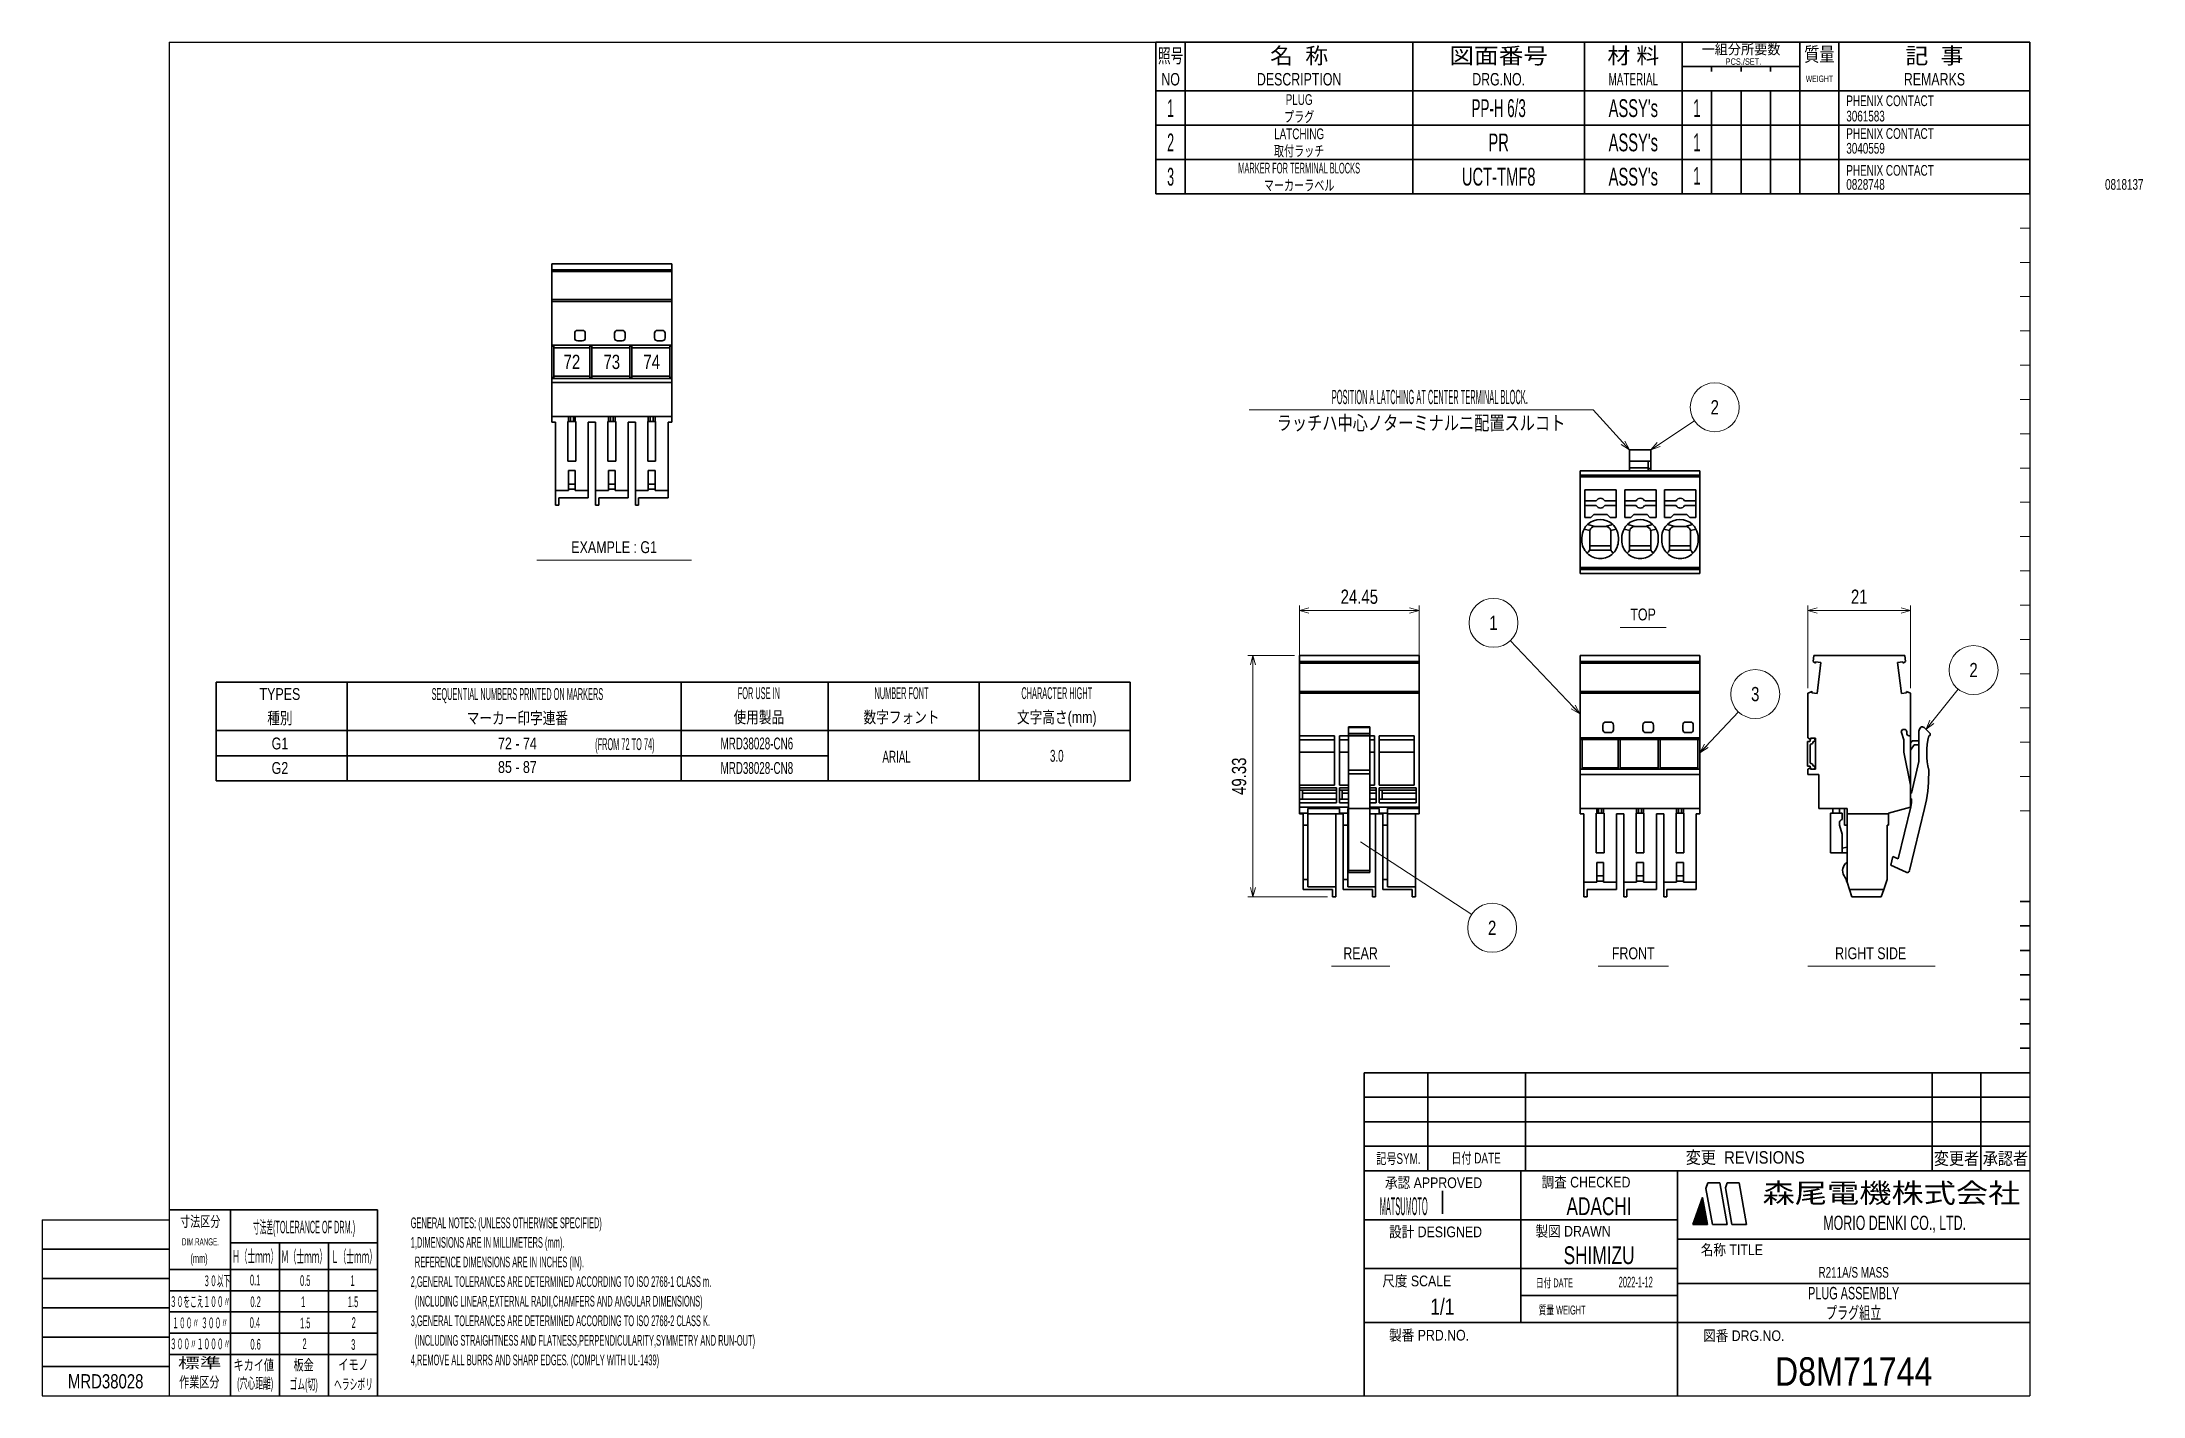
# Model space of a CAD drawing. Header units: millimetres. Extents: x 7 to 436, y 10 to 287.
import ezdxf
from ezdxf.enums import TextEntityAlignment as Align

# ---------------------------------------------------------------- set-up
doc = ezdxf.new("R2010")
doc.units = ezdxf.units.MM
for name, color, linetype in [('1', 7, 'Continuous'), ('GR01_バルーン', 7, 'Continuous'), ('図面枠D8M', 7, 'Continuous'), ('文字', 7, 'Continuous'), ('表題、部品表', 7, 'Continuous'), ('表題、部品表_02', 7, 'Continuous'), ('表題、部品表_03', 7, 'Continuous')]:
    doc.layers.add(name, color=color, linetype=linetype)
doc.styles.add('HG丸ｺﾞｼｯｸM-PRO', font='')
doc.styles.get('HG丸ｺﾞｼｯｸM-PRO').set_extended_font_data('HG丸ｺﾞｼｯｸM-PRO')

msp = doc.modelspace()

# ---------------------------------------------------------------- texts
at = {"layer": 'GR01_バルーン', "color": 7, "linetype": 'Continuous', "lineweight": 13, "style": 'HG丸ｺﾞｼｯｸM-PRO', "width": 0.391641}
msp.add_text('POSITION A LATCHING AT CENTER TERMINAL BLOCK.', height=2.9091, dxfattribs=at).set_placement((290.44, 214.26), align=Align.MIDDLE_CENTER)
at = {"layer": 'GR01_バルーン', "color": 7, "linetype": 'Continuous', "lineweight": 13, "style": 'HG丸ｺﾞｼｯｸM-PRO', "width": 0.781842}
msp.add_text('ラッチハ中心ノターミナルニ配置スルコト', height=2.9091, dxfattribs=at).set_placement((288.64, 206.63), align=Align.BOTTOM_CENTER)
at = {"layer": 'GR01_バルーン', "color": 7, "linetype": 'Continuous', "lineweight": 13, "style": 'HG丸ｺﾞｼｯｸM-PRO', "width": 0.784542}
for s, p in [('2', (348.63, 212.16)), ('1', (303.44, 168.14)), ('2', (401.49, 158.5)), ('3', (356.9, 153.59)), ('2', (303.17, 105.86))]:
    msp.add_text(s, height=2.91, rotation=0, dxfattribs=at).set_placement(p, align=Align.MIDDLE_CENTER)
at = {"layer": 'GR01_バルーン', "color": 7, "linetype": 'Continuous', "lineweight": 13, "style": 'HG丸ｺﾞｼｯｸM-PRO'}
for s, rotation, width, p in [('24.45', 0, 0.7847, (276.04, 171.15)), ('21', 0, 0.784542, (378.14, 171.15)), ('49.33', 90, 0.7847, (253.8, 136.81))]:
    msp.add_text(s, height=2.909, rotation=rotation, dxfattribs=dict(at, width=width)).set_placement(p, align=Align.BOTTOM_CENTER)
at = {"layer": '図面枠D8M', "color": 3, "linetype": 'Continuous', "lineweight": 35, "style": 'HG丸ｺﾞｼｯｸM-PRO', "width": 0.691275}
msp.add_text('0818137', height=2.182, dxfattribs=at).set_placement((428.34, 257.67), align=Align.MIDDLE_LEFT)
at = {"layer": '図面枠D8M', "color": 3, "linetype": 'Continuous', "lineweight": 35, "style": 'HG丸ｺﾞｼｯｸM-PRO'}
for s, height, width, p in [('ADACHI', 3.636, 0.72416, (325, 49)), ('プラグ組立', 2.545, 0.651535, (377, 27.25)), ('MRD38028', 2.909, 0.783793, (20, 13.25))]:
    msp.add_text(s, height=height, dxfattribs=dict(at, width=width)).set_placement(p, align=Align.MIDDLE_CENTER)
for s, width, p in [('GENERAL NOTES: (UNLESS OTHERWISE SPECIFIED)', 0.52211, (82.3, 46.7)), ('1,DIMENSIONS ARE IN MILLIMETERS (mm).', 0.522052, (82.3, 42.7)), ('  REFERENCE DIMENSIONS ARE IN INCHES (IN).', 0.522009, (82.3, 38.7)), ('2,GENERAL TOLERANCES ARE DETERMINED ACCORDING TO ISO 2768-1 CLASS m.', 0.522186, (82.3, 34.7)), ('  (INCLUDING LINEAR,EXTERNAL RADII,CHAMFERS AND ANGULAR DIMENSIONS)', 0.522355, (82.3, 30.7)), ('3,GENERAL TOLERANCES ARE DETERMINED ACCORDING TO ISO 2768-2 CLASS K.', 0.52223, (82.3, 26.7)), ('  (INCLUDING STRAIGHTNESS AND FLATNESS,PERPENDICULARITY,SYMMETRY AND RUN-OUT)', 0.522087, (82.3, 22.7)), ('4,REMOVE ALL BURRS AND SHARP EDGES. (COMPLY WITH UL-1439)', 0.52235, (82.3, 18.7))]:
    msp.add_text(s, height=2.1818, dxfattribs=dict(at, width=width)).set_placement(p, align=Align.TOP_LEFT)
at = {"layer": '表題、部品表', "color": 3, "linetype": 'Continuous', "lineweight": 13, "style": 'HG丸ｺﾞｼｯｸM-PRO'}
for s, height, width, p in [('EXAMPLE : G1', 2.4242, 0.78345, (123.85, 183.59)), ('TOP', 2.424, 0.783957, (333.99, 169.85)), ('REAR', 2.424, 0.782715, (276.3, 100.66)), ('FRONT', 2.424, 0.783037, (331.99, 100.66)), ('RIGHT SIDE', 2.424, 0.783229, (380.48, 100.66))]:
    msp.add_text(s, height=height, dxfattribs=dict(at, width=width)).set_placement(p, align=Align.MIDDLE_CENTER)
at = {"layer": '表題、部品表', "color": 3, "linetype": 'Continuous', "lineweight": 35, "style": 'HG丸ｺﾞｼｯｸM-PRO'}
for s, height, width, p in [('TYPES', 2.424, 0.783213, (55.59, 153.6)), ('SEQUENTIAL NUMBERS PRINTED ON MARKERS', 2.4218, 0.464736, (104.09, 153.6)), ('FOR USE IN', 2.422, 0.464398, (153.4, 153.78)), ('NUMBER FONT', 2.4218, 0.464821, (182.54, 153.78)), ('CHARACTER HIGHT', 2.4218, 0.46485, (214.25, 153.78)), ('種別', 2.424, 0.781842, (55.59, 148.69)), ('マーカー印字連番', 2.424, 0.781842, (104.09, 148.69)), ('使用製品', 2.424, 0.781842, (153.4, 148.87)), ('数字フォント', 2.424, 0.781842, (182.54, 148.87)), ('文字高さ(mm)', 2.424, 0.782511, (214.25, 148.87)), ('G1', 2.424, 0.783931, (55.59, 143.5)), ('72 - 74', 2.424, 0.784188, (104.09, 143.5)), ('(FROM 72 TO 74)', 2.4218, 0.464848, (126.04, 143.37)), ('MRD38028-CN6', 2.4218, 0.619742, (152.99, 143.5)), ('ARIAL', 2.422, 0.61911, (181.54, 140.8)), ('3.0', 2.422, 0.618723, (214.25, 140.98)), ('G2', 2.424, 0.783931, (55.59, 138.5)), ('85 - 87', 2.424, 0.784188, (104.09, 138.69)), ('MRD38028-CN8', 2.4218, 0.619742, (152.99, 138.5))]:
    msp.add_text(s, height=height, dxfattribs=dict(at, width=width)).set_placement(p, align=Align.MIDDLE_CENTER)
at = {"layer": '表題、部品表_03', "color": 3, "linetype": 'Continuous', "lineweight": 35, "style": 'HG丸ｺﾞｼｯｸM-PRO'}
for s, height, width, p in [('1', 3.64, 0.521199, (237.5, 273.25)), ('PP-H 6/3', 3.636, 0.56181, (304.5, 273.25)), ("ASSY's", 3.636, 0.617769, (332, 273.25)), ('1', 3.64, 0.576062, (345, 273.25)), ('プラグ', 2.182, 0.692256, (263.75, 271.5)), ('2', 3.64, 0.521199, (237.5, 266.25)), ('LATCHING', 2.182, 0.692881, (263.75, 268)), ('PR', 3.636, 0.618438, (304.5, 266.25)), ("ASSY's", 3.636, 0.617769, (332, 266.25)), ('1', 3.64, 0.576062, (345, 266.25)), ('MARKER FOR TERMINAL BLOCKS', 2.1818, 0.522321, (263.75, 261)), ('取付ラッチ', 2.182, 0.692256, (263.75, 264.5)), ('3', 3.64, 0.521199, (237.5, 259.25)), ('マーカーラベル', 2.182, 0.692256, (263.75, 257.5)), ('UCT-TMF8', 3.636, 0.618675, (304.5, 259.25)), ("ASSY's", 3.636, 0.617769, (332, 259.25)), ('1', 3.64, 0.576062, (345, 259.42))]:
    msp.add_text(s, height=height, dxfattribs=dict(at, width=width)).set_placement(p, align=Align.MIDDLE_CENTER)
at = {"layer": '表題、部品表_03', "color": 3, "linetype": 'Continuous', "lineweight": 13, "style": 'HG丸ｺﾞｼｯｸM-PRO', "width": 0.691383}
msp.add_text('PLUG', height=2.182, dxfattribs=at).set_placement((263.75, 275), align=Align.MIDDLE_CENTER)
at = {"layer": '表題、部品表_03', "color": 3, "linetype": 'Continuous', "lineweight": 35, "style": 'HG丸ｺﾞｼｯｸM-PRO'}
for s, height, width, p in [('PHENIX CONTACT', 2.1818, 0.692722, (375.5, 274.75)), ('3061583', 2.182, 0.691275, (375.5, 271.62)), ('3040559', 2.182, 0.691275, (375.5, 265.05)), ('PHENIX CONTACT', 2.1818, 0.692722, (375.5, 268.06)), ('0828748', 2.182, 0.691275, (375.5, 257.67)), ('PHENIX CONTACT', 2.1818, 0.692722, (375.5, 260.54))]:
    msp.add_text(s, height=height, dxfattribs=dict(at, width=width)).set_placement(p, align=Align.MIDDLE_LEFT)

# ---------------------------------------------------------------- blocks, each defined once
blk = doc.blocks.new('BLKF024')
at = {"layer": '図面枠D8M', "color": 4, "linetype": 'Continuous', "lineweight": 13}
for p, q in [((344.157871, 45.246757), (346.693675, 47.782561)), ((344.211969, 45.442276), (346.672477, 47.902784)), ((344.292898, 45.664626), (346.651278, 48.023006)), ((344.299292, 45.246757), (346.714874, 47.662338)), ((344.373827, 45.886976), (346.63008, 48.143229)), ((344.440714, 45.246757), (346.736072, 47.542115)), ((344.454756, 46.109327), (346.608881, 48.263452)), ((344.535684, 46.331677), (346.587682, 48.383675)), ((344.582135, 45.246757), (346.757271, 47.421892)), ((344.616613, 46.554027), (346.566484, 48.503898)), ((344.697542, 46.776377), (346.545285, 48.624121)), ((344.723556, 45.246757), (346.778469, 47.301669)), ((344.778471, 46.998727), (346.524087, 48.744343)), ((344.8594, 47.221078), (346.502888, 48.864566)), ((344.940329, 47.443428), (346.48169, 48.984789)), ((345.021258, 47.665778), (346.460491, 49.105012)), ((345.102186, 47.888128), (346.439293, 49.225235)), ((345.183115, 48.110479), (346.418094, 49.345457)), ((345.264044, 48.332829), (346.396896, 49.46568)), ((345.344973, 48.555179), (346.375697, 49.585903)), ((345.425902, 48.777529), (346.354499, 49.706126)), ((345.506831, 48.999879), (346.3333, 49.826349)), ((345.58776, 49.22223), (346.312102, 49.946572)), ((345.668689, 49.44458), (346.290903, 50.066794)), ((345.749617, 49.66693), (346.269705, 50.187017)), ((345.830546, 49.88928), (346.248506, 50.30724)), ((345.911475, 50.111631), (346.227307, 50.427463)), ((345.992404, 50.333981), (346.206109, 50.547686)), ((346.073333, 50.556331), (346.18491, 50.667909)), ((346.154262, 50.778681), (346.163712, 50.788131)), ((344.864978, 45.246757), (346.799668, 47.181447)), ((345.006399, 45.246757), (346.820866, 47.061224)), ((345.147821, 45.246757), (346.842065, 46.941001)), ((345.289242, 45.246757), (346.863263, 46.820778)), ((345.430663, 45.246757), (346.884462, 46.700555)), ((345.572085, 45.246757), (346.90566, 46.580332)), ((345.713506, 45.246757), (346.926859, 46.46011)), ((345.854927, 45.246757), (346.948057, 46.339887)), ((345.996349, 45.246757), (346.969256, 46.219664)), ((346.13777, 45.246757), (346.990455, 46.099441)), ((346.279191, 45.246757), (347.011653, 45.979218)), ((346.420613, 45.246757), (347.032852, 45.858995)), ((346.562034, 45.246757), (347.05405, 45.738773)), ((346.703455, 45.246757), (347.075249, 45.61855)), ((346.844877, 45.246757), (347.096447, 45.498327)), ((346.986298, 45.246757), (347.117646, 45.378104)), ((347.12772, 45.246757), (347.138844, 45.257881))]:
    blk.add_line(p, q, dxfattribs=at)
blk = doc.blocks.new('BLKF023')
at = {"layer": '図面枠D8M', "color": 4, "linetype": 'Continuous', "lineweight": 13}
for p, q in [((413, 269.75), (411, 269.75)), ((413, 262.75), (411, 262.75)), ((413, 255.75), (411, 255.75)), ((413, 248.75), (411, 248.75)), ((413, 241.75), (411, 241.75)), ((413, 234.75), (411, 234.75)), ((413, 227.75), (411, 227.75)), ((413, 220.75), (411, 220.75)), ((413, 213.75), (411, 213.75)), ((413, 206.75), (411, 206.75)), ((413, 199.75), (411, 199.75)), ((413, 192.75), (411, 192.75)), ((413, 185.75), (411, 185.75)), ((413, 178.75), (411, 178.75)), ((413, 171.75), (411, 171.75)), ((413, 164.75), (411, 164.75)), ((413, 157.75), (411, 157.75)), ((413, 150.75), (411, 150.75)), ((413, 143.75), (411, 143.75)), ((413, 136.75), (411, 136.75)), ((411, 129.75), (413, 129.75))]:
    blk.add_line(p, q, dxfattribs=at)
at = {"layer": '図面枠D8M', "color": 3, "linetype": 'Continuous', "lineweight": 35}
for p, q in [((413, 111.25), (411, 111.25)), ((413, 106.25), (411, 106.25)), ((413, 101.25), (411, 101.25)), ((413, 96.25), (411, 96.25)), ((413, 91.25), (411, 91.25)), ((413, 86.25), (411, 86.25)), ((413, 81.25), (411, 81.25)), ((277, 76.25), (413, 76.25)), ((277, 76.25), (277, 10.25)), ((290, 76.25), (290, 56.25)), ((310, 76.25), (310, 56.25)), ((393, 76.25), (393, 56.25)), ((403, 76.25), (403, 56.25)), ((277, 71.25), (413, 71.25)), ((277, 66.25), (413, 66.25)), ((277, 61.25), (413, 61.25)), ((277, 56.25), (413, 56.25)), ((309, 56.25), (309, 25.25)), ((341, 56.25), (341, 10.25)), ((293, 52.17), (293, 47.48)), ((346.84, 52.65), (347.23, 53.75)), ((348.14, 45.25), (346.84, 52.65)), ((347.23, 53.75), (349.64, 53.75)), ((351.14, 45.25), (349.64, 53.75)), ((351.18, 53.75), (350.82, 52.76)), ((352.14, 45.25), (350.82, 52.76)), ((351.18, 53.75), (353.64, 53.75)), ((355.14, 45.25), (353.64, 53.75)), ((33, 48.25), (75.5, 48.25)), ((45.5, 48.25), (45.5, 10.25)), ((75.5, 48.25), (75.5, 10.25)), ((344.14, 45.25), (346.16, 50.8)), ((347.14, 45.25), (346.16, 50.8)), ((277, 46.25), (341, 46.25)), ((344.14, 45.25), (347.14, 45.25)), ((348.14, 45.25), (351.14, 45.25)), ((352.14, 45.25), (355.14, 45.25)), ((7, 40.25), (33, 40.25)), ((45.5, 41.55), (75.5, 41.55)), ((55.5, 41.55), (55.5, 10.25)), ((65.5, 41.55), (65.5, 10.25)), ((341, 42.25), (413, 42.25)), ((33, 36.05), (75.5, 36.05)), ((277, 36.25), (341, 36.25)), ((7, 34.25), (33, 34.25)), ((33, 31.72), (75.5, 31.72)), ((309, 30.75), (341, 30.75)), ((341, 33.25), (413, 33.25)), ((7, 28.25), (33, 28.25)), ((33, 27.4), (75.5, 27.4)), ((7, 22.25), (33, 22.25)), ((33, 23.07), (75.5, 23.07)), ((277, 25.25), (413, 25.25)), ((33, 18.75), (75.5, 18.75)), ((33, 16.25), (7, 16.25))]:
    blk.add_line(p, q, dxfattribs=at)
at = {"layer": '文字', "color": 2, "linetype": 'Continuous', "lineweight": 25}
for p, q in [((33, 286.75), (413, 286.75)), ((33, 286.75), (33, 10.25)), ((413, 286.75), (413, 10.25)), ((7, 46.25), (7, 10.25)), ((7, 46.25), (33, 46.25)), ((7, 10.25), (413, 10.25))]:
    blk.add_line(p, q, dxfattribs=at)
at = {"layer": '図面枠D8M', "color": 4, "linetype": 'Continuous', "lineweight": 13}
blk.add_blockref('BLKF024', (0, 0), dxfattribs=at)
at = {"layer": '図面枠D8M', "color": 4, "linetype": 'Continuous', "lineweight": 13, "style": 'HG丸ｺﾞｼｯｸM-PRO'}
for s, height, width, p in [('日付 DATE', 2.182, 0.692507, (299.87, 58.83)), ('変更  REVISIONS', 2.5455, 0.887352, (354.85, 58.97)), ('変更者', 2.545, 0.887717, (398, 58.75)), ('承認者', 2.545, 0.887717, (408, 58.75)), ('記号SYM.', 2.182, 0.69227, (284.03, 58.74)), ('承認 APPROVED', 2.1818, 0.863151, (291.21, 53.79)), ('調査 CHECKED', 2.182, 0.863174, (322.34, 53.92)), ('寸法差(TOLERANCE OF DRM.)', 2.5455, 0.382528, (60.52, 44.75)), ('設計 DESIGNED', 2.1818, 0.862613, (291.61, 43.76)), ('製図 DRAWN', 2.182, 0.863099, (319.7, 43.9)), ('DIM.RANGE.', 1.455, 0.522543, (39.35, 41.74)), ('Ｈ（士ｍｍ）', 2.545, 0.439786, (50.53, 38.76)), ('Ｍ（士ｍｍ）', 2.545, 0.439786, (60.52, 38.71)), ('Ｌ（士ｍｍ）', 2.545, 0.439786, (70.7, 38.71)), ('名称 TITLE', 2.182, 0.862489, (352.13, 40.11)), ('３０以下', 2.182, 0.44793, (42.7, 33.77)), ('0.1', 2.182, 0.522424, (50.53, 33.92)), ('0.5', 2.182, 0.522424, (60.76, 33.82)), ('1', 2.18, 0.521199, (70.42, 33.82)), ('尺度 SCALE', 2.182, 0.862581, (287.78, 33.74)), ('日付 DATE', 1.818, 0.618255, (315.88, 33.34)), ('３０をこえ１００〃', 2.182, 0.44793, (39.29, 29.52)), ('0.2', 2.182, 0.522424, (50.62, 29.48)), ('1', 2.18, 0.521199, (60.33, 29.48)), ('1.5', 2.182, 0.522424, (70.52, 29.48)), ('１００〃 ３００〃', 2.182, 0.448161, (39.29, 25.18)), ('0.4', 2.182, 0.522424, (50.48, 25.24)), ('1.5', 2.182, 0.522424, (60.76, 25.15)), ('2', 2.18, 0.521199, (70.66, 25.24)), ('質量 WEIGHT', 1.818, 0.618812, (317.46, 27.8)), ('３００〃１０００〃', 2.182, 0.44793, (39.29, 20.89)), ('0.6', 2.182, 0.522424, (50.62, 20.81)), ('2', 2.18, 0.521199, (60.62, 20.9)), ('3', 2.18, 0.521199, (70.56, 20.76)), ('製番 PRD.NO.', 2.182, 0.863299, (290.29, 22.66)), ('図番 DRG.NO.', 2.182, 0.863083, (354.56, 22.56)), ('キカイ値', 2.182, 0.692256, (50.24, 16.58)), ('板金', 2.182, 0.692256, (60.43, 16.58)), ('イモノ', 2.182, 0.692256, (70.61, 16.67))]:
    blk.add_text(s, height=height, dxfattribs=dict(at, width=width)).set_placement(p, align=Align.MIDDLE_CENTER)
for s, height, width, p in [('寸法区分', 2.182, 0.692256, (39.31, 44.15)), ('(mm)', 1.818, 0.619256, (39.07, 36.89)), ('標準', 2.182, 1.489301, (39.21, 15.25)), ('作業区分', 2.182, 0.692256, (39.12, 11.35)), ('(穴心距離)', 2.182, 0.521231, (50.53, 11.11)), ('ゴム(切)', 2.182, 0.521232, (60.43, 10.92)), ('ヘラシボリ', 2.182, 0.521228, (70.61, 10.92))]:
    blk.add_text(s, height=height, dxfattribs=dict(at, width=width)).set_placement(p, align=Align.BOTTOM_CENTER)
at = {"layer": '図面枠D8M', "color": 3, "linetype": 'Continuous', "lineweight": 35, "style": 'HG丸ｺﾞｼｯｸM-PRO', "width": 0.652197}
blk.add_text('MORIO DENKI CO., LTD.', height=2.9091, dxfattribs=at).set_placement((385.38, 45.61), align=Align.MIDDLE_CENTER)
at = {"layer": '文字', "color": 2, "linetype": 'Continuous', "lineweight": 25, "style": 'HG丸ｺﾞｼｯｸM-PRO', "width": 1.206081}
blk.add_text('森尾電機株式会社', height=4, dxfattribs=at).set_placement((384.72, 51.68), align=Align.MIDDLE_CENTER)
blk = doc.blocks.new('BLKF025')
at = {"layer": '図面枠D8M', "color": 3, "linetype": 'Continuous', "lineweight": 35, "style": 'HG丸ｺﾞｼｯｸM-PRO'}
for s, height, width, p in [('MATSUMOTO', 3.636, 0.309989, (285.11, 49)), ('SHIMIZU', 3.636, 0.725019, (325, 39)), ('2022-1-12', 2.182, 0.482367, (332.5, 33.5)), ('R211A/S MASS', 2.1818, 0.691855, (377, 35.5)), ('1/1', 3.273, 0.80628, (293, 28.5)), ('PLUG ASSEMBLY', 2.5455, 0.651557, (377, 31.25)), ('D8M71744', 5.818, 0.845432, (377, 15.25))]:
    blk.add_text(s, height=height, dxfattribs=dict(at, width=width)).set_placement(p, align=Align.MIDDLE_CENTER)
blk = doc.blocks.new('BLKF027')
at = {"layer": '図面枠D8M', "color": 4, "linetype": 'Continuous', "lineweight": 35}
for p, q in [((234.5, 286.75), (234.5, 276.75)), ((234.5, 286.75), (413, 286.75)), ((240.5, 286.75), (240.5, 276.75)), ((287, 286.75), (287, 276.75)), ((322, 286.75), (322, 276.75)), ((342, 286.75), (342, 276.75)), ((366, 286.75), (366, 276.75)), ((374, 286.75), (374, 276.75)), ((413, 286.75), (413, 276.75)), ((342, 281.75), (366, 281.75)), ((348, 280.75), (348, 281.75)), ((354, 281.75), (354, 280.75)), ((360, 281.75), (360, 280.75)), ((234.5, 276.75), (413, 276.75))]:
    blk.add_line(p, q, dxfattribs=at)
at = {"layer": '図面枠D8M', "color": 3, "linetype": 'Continuous', "lineweight": 35, "style": 'HG丸ｺﾞｼｯｸM-PRO'}
for s, height, width, p in [('照号', 2.909, 0.651535, (237.5, 283.95)), ('名  称', 3.273, 1.042426, (263.75, 283.95)), ('図面番号', 3.273, 1.127518, (304.5, 283.95)), ('材 料', 3.273, 1.042439, (332, 283.95)), ('一組分所要数', 2.036, 0.966638, (354, 285.25)), ('PCS./SET.', 1.309, 0.862935, (354.5, 282.75)), ('質量', 2.909, 0.781842, (370, 284.25)), ('記  事', 3.273, 1.042426, (393.5, 283.95)), ('NO', 2.545, 0.740841, (237.5, 279.15)), ('DESCRIPTION', 2.5455, 0.741365, (263.75, 279.15)), ('DRG.NO.', 2.545, 0.741189, (304.5, 279.15)), ('MATERIAL', 2.545, 0.594756, (332, 279.15)), ('WEIGHT', 1.309, 0.635507, (370, 279.25)), ('REMARKS', 2.545, 0.742803, (393.5, 279.15))]:
    blk.add_text(s, height=height, dxfattribs=dict(at, width=width)).set_placement(p, align=Align.MIDDLE_CENTER)
blk = doc.blocks.new('BLKF026')
at = {"layer": '図面枠D8M', "color": 3, "linetype": 'Continuous', "lineweight": 35}
blk.add_blockref('BLKF027', (0, 0), dxfattribs=at)
blk = doc.blocks.new('BLKF028')
at = {"layer": '表題、部品表_02', "color": 4, "linetype": 'Continuous', "lineweight": 35}
for p, q in [((234.5, 276.75), (234.5, 269.75)), ((234.5, 276.75), (413, 276.75)), ((240.5, 276.75), (240.5, 269.75)), ((287, 276.75), (287, 269.75)), ((322, 276.75), (322, 269.75)), ((342, 276.75), (342, 269.75)), ((348, 276.75), (348, 269.75)), ((354, 276.75), (354, 269.75)), ((360, 269.75), (360, 276.75)), ((366, 276.75), (366, 269.75)), ((374, 276.75), (374, 269.75)), ((413, 276.75), (413, 269.75)), ((234.5, 269.75), (413, 269.75))]:
    blk.add_line(p, q, dxfattribs=at)
blk = doc.blocks.new('FXTIP_ARROW_S')
at = {"color": 0, "linetype": 'Continuous', "lineweight": -2}
for q in [(-1, 0), (-0.97, 0.26), (-0.97, -0.26)]:
    blk.add_line((0, 0), q, dxfattribs=at)
blk = doc.blocks.new('BLKF033')
at = {"layer": '1', "color": 7, "linetype": 'Continuous', "lineweight": 35}
for p, q in [((324.42, 129.25), (324.42, 121.15)), ((324.42, 129.25), (324.92, 129.25)), ((324.92, 129.25), (325.52, 129.25)), ((325.52, 129.25), (326.02, 129.25)), ((326.02, 121.15), (326.02, 129.25)), ((324.92, 121.15), (324.42, 121.15)), ((325.52, 121.15), (324.92, 121.15)), ((326.02, 121.15), (325.52, 121.15))]:
    blk.add_line(p, q, dxfattribs=at)
blk = doc.blocks.new('BLKF034')
at = {"layer": '1', "color": 7, "linetype": 'Continuous', "lineweight": 35}
for p, q in [((340.72, 129.25), (341.22, 129.25)), ((340.72, 129.25), (340.72, 121.15)), ((341.22, 129.25), (341.82, 129.25)), ((341.82, 129.25), (342.32, 129.25)), ((342.32, 121.15), (342.32, 129.25)), ((341.22, 121.15), (340.72, 121.15)), ((341.82, 121.15), (341.22, 121.15)), ((342.32, 121.15), (341.82, 121.15))]:
    blk.add_line(p, q, dxfattribs=at)
blk = doc.blocks.new('BLKF035')
at = {"layer": '1', "color": 7, "linetype": 'Continuous', "lineweight": 35}
for p, q in [((332.57, 129.25), (332.57, 121.15)), ((332.57, 129.25), (333.07, 129.25)), ((333.07, 129.25), (333.67, 129.25)), ((333.67, 129.25), (334.17, 129.25)), ((334.17, 121.15), (334.17, 129.25)), ((333.07, 121.15), (332.57, 121.15)), ((333.67, 121.15), (333.07, 121.15)), ((334.17, 121.15), (333.67, 121.15))]:
    blk.add_line(p, q, dxfattribs=at)
blk = doc.blocks.new('BLKF036')
at = {"layer": '1', "color": 7, "linetype": 'Continuous', "lineweight": 35}
for p, q in [((321.15, 160.24), (321.15, 161.47)), ((321.15, 161.47), (345.6, 161.47)), ((321.15, 159.87), (321.15, 160.24)), ((321.15, 160.24), (345.6, 160.24)), ((321.15, 154.14), (321.15, 159.87)), ((321.15, 159.87), (345.6, 159.87)), ((345.6, 161.47), (345.6, 160.24)), ((345.6, 160.24), (345.6, 159.87)), ((345.6, 159.87), (345.6, 154.14)), ((321.15, 153.77), (321.15, 154.14)), ((321.15, 154.14), (345.6, 154.14)), ((321.15, 144.62), (321.15, 153.77)), ((321.15, 153.77), (345.6, 153.77)), ((345.6, 154.14), (345.6, 153.77)), ((345.6, 153.77), (345.6, 146.38)), ((325.8, 147.27), (325.8, 146.32)), ((327.35, 147.87), (326.4, 147.87)), ((327.95, 146.32), (327.95, 147.27)), ((333.95, 147.27), (333.95, 146.32)), ((335.5, 147.87), (334.55, 147.87)), ((336.1, 146.32), (336.1, 147.27)), ((342.1, 147.27), (342.1, 146.32)), ((343.65, 147.87), (342.7, 147.87)), ((344.25, 146.32), (344.25, 147.27)), ((345.6, 145.88), (345.6, 146.38)), ((321.15, 144.32), (321.15, 144.62)), ((321.15, 144.62), (345.6, 144.62)), ((321.15, 138.54), (321.15, 144.32)), ((321.15, 144.32), (345.6, 144.32)), ((326.4, 145.72), (327.35, 145.72)), ((334.55, 145.72), (335.5, 145.72)), ((342.7, 145.72), (343.65, 145.72)), ((345.6, 145.88), (345.6, 145.57)), ((345.6, 145.57), (345.6, 145.07)), ((345.6, 145.07), (345.6, 144.62)), ((345.6, 144.62), (345.6, 144.32)), ((345.6, 144.32), (345.6, 138.54)), ((321.15, 138.23), (321.15, 138.54)), ((321.15, 137.2), (321.15, 138.23)), ((321.15, 138.23), (345.6, 138.23)), ((321.54, 138.54), (328.9, 138.54)), ((329.3, 138.54), (337.05, 138.54)), ((337.45, 138.54), (345.2, 138.54)), ((337.45, 138.23), (345.2, 138.23)), ((345.6, 138.54), (345.6, 138.23)), ((345.6, 138.23), (345.6, 137.2)), ((321.15, 130.25), (321.15, 137.2)), ((321.15, 137.2), (345.6, 137.2)), ((345.6, 137.2), (345.6, 130.25)), ((321.15, 130.25), (324.52, 130.25)), ((321.15, 129.15), (321.15, 130.25)), ((321.9, 129.15), (321.15, 129.15)), ((321.9, 115.15), (321.9, 129.15)), ((324.52, 130.25), (324.92, 130.25)), ((324.52, 129.25), (324.52, 130.25)), ((324.92, 130.25), (325.52, 130.25)), ((324.92, 129.25), (324.92, 130.25)), ((324.92, 129.25), (325.52, 129.25)), ((325.52, 130.25), (325.92, 130.25)), ((325.52, 130.25), (325.52, 129.25)), ((325.92, 130.25), (325.92, 129.25)), ((325.92, 130.25), (332.67, 130.25)), ((328.55, 129.15), (328.55, 115.15)), ((330.05, 129.15), (328.55, 129.15)), ((330.05, 115.15), (330.05, 129.15)), ((332.67, 129.25), (332.67, 130.25)), ((332.67, 130.25), (333.07, 130.25)), ((333.07, 130.25), (333.67, 130.25)), ((333.07, 129.25), (333.07, 130.25)), ((333.07, 129.25), (333.67, 129.25)), ((333.67, 130.25), (334.07, 130.25)), ((333.67, 129.25), (333.67, 130.25)), ((334.07, 130.25), (334.07, 129.25)), ((334.07, 130.25), (340.82, 130.25)), ((336.7, 129.15), (336.7, 115.15)), ((338.2, 129.15), (336.7, 129.15)), ((338.2, 115.15), (338.2, 129.15)), ((340.82, 130.25), (341.22, 130.25)), ((340.82, 129.25), (340.82, 130.25)), ((341.22, 129.25), (341.22, 130.25)), ((341.22, 130.25), (341.82, 130.25)), ((341.22, 129.25), (341.82, 129.25)), ((341.82, 130.25), (341.82, 129.25)), ((341.82, 130.25), (342.22, 130.25)), ((342.22, 130.25), (342.22, 129.25)), ((342.22, 130.25), (345.6, 130.25)), ((344.85, 129.15), (344.85, 115.15)), ((345.6, 129.15), (344.85, 129.15)), ((345.6, 130.25), (345.6, 129.15)), ((325.52, 121.15), (324.92, 121.15)), ((333.67, 121.15), (333.07, 121.15)), ((341.82, 121.15), (341.22, 121.15)), ((324.52, 116.49), (324.52, 119.22)), ((325.92, 119.22), (324.52, 119.22)), ((324.52, 116.49), (324.52, 115.41)), ((325.92, 116.49), (325.92, 119.22)), ((325.92, 116.49), (325.92, 115.41)), ((332.67, 116.49), (332.67, 119.22)), ((334.07, 119.22), (332.67, 119.22)), ((332.67, 116.49), (332.67, 115.41)), ((334.07, 116.49), (334.07, 119.22)), ((334.07, 116.49), (334.07, 115.41)), ((342.22, 119.22), (340.82, 119.22)), ((340.82, 116.49), (340.82, 119.22)), ((340.82, 116.49), (340.82, 115.41)), ((342.22, 116.49), (342.22, 119.22)), ((342.22, 116.49), (342.22, 115.41)), ((321.9, 112.15), (321.9, 115.15)), ((321.9, 115.15), (324.52, 115.15)), ((322.55, 112.15), (321.9, 112.15)), ((322.55, 113.65), (328.55, 113.65)), ((322.55, 113.65), (322.55, 112.15)), ((324.52, 115.15), (324.52, 115.41)), ((325.92, 115.15), (325.92, 115.41)), ((325.92, 115.15), (328.55, 115.15)), ((328.55, 115.15), (328.55, 113.65)), ((330.05, 115.15), (332.67, 115.15)), ((330.05, 112.15), (330.05, 115.15)), ((330.7, 112.15), (330.05, 112.15)), ((330.7, 113.65), (336.7, 113.65)), ((330.7, 113.65), (330.7, 112.15)), ((332.67, 115.15), (332.67, 115.41)), ((334.07, 115.15), (334.07, 115.41)), ((334.07, 115.15), (336.7, 115.15)), ((336.7, 115.15), (336.7, 113.65)), ((338.2, 112.15), (338.2, 115.15)), ((338.2, 115.15), (340.82, 115.15)), ((338.85, 112.15), (338.2, 112.15)), ((338.85, 113.65), (338.85, 112.15)), ((338.85, 113.65), (344.85, 113.65)), ((340.82, 115.15), (340.82, 115.41)), ((342.22, 115.15), (342.22, 115.41)), ((342.22, 115.15), (344.85, 115.15)), ((344.85, 115.15), (344.85, 113.65))]:
    blk.add_line(p, q, dxfattribs=at)
at = {"layer": '1', "color": 2, "linetype": 'Continuous', "lineweight": 35}
for p, q in [((325.92, 116.49), (324.52, 116.49)), ((334.07, 116.49), (332.67, 116.49)), ((342.22, 116.49), (340.82, 116.49)), ((325.92, 115.41), (324.52, 115.41)), ((334.07, 115.41), (332.67, 115.41)), ((342.22, 115.41), (340.82, 115.41))]:
    blk.add_line(p, q, dxfattribs=at)
at = {"layer": '1', "color": 7, "linetype": 'Continuous', "lineweight": 35}
for centre, start, end in [((326.4, 147.27), 90, 180), ((326.4, 146.32), 180, 270), ((327.35, 147.27), 0, 90), ((327.35, 146.32), 270, 0), ((334.55, 147.27), 90, 180), ((334.55, 146.32), 180, 270), ((335.5, 147.27), 0, 90), ((335.5, 146.32), 270, 0), ((342.7, 147.27), 90, 180), ((342.7, 146.32), 180, 270), ((343.65, 147.27), 0, 90), ((343.65, 146.32), 270, 0)]:
    blk.add_arc(centre, 0.6, start, end, dxfattribs=at)
blk = doc.blocks.new('BLKF032')
at = {"layer": '1', "color": 7, "linetype": 'Continuous', "lineweight": 35}
for name in ['BLKF036', 'BLKF033', 'BLKF035', 'BLKF034']:
    blk.add_blockref(name, (0, 0), dxfattribs=at)
blk = doc.blocks.new('BLKF037')
at = {"layer": '1', "color": 7, "linetype": 'Continuous', "lineweight": 35}
for p, q in [((372.24, 121.15), (372.24, 129.25)), ((372.24, 129.25), (372.74, 129.25)), ((372.74, 129.25), (374.14, 129.25)), ((374.14, 129.25), (374.64, 129.25)), ((374.64, 127.95), (374.64, 129.25)), ((374.14, 126.85), (374.14, 127.45)), ((374.64, 124.98), (374.14, 126.85)), ((374.64, 122.15), (374.64, 124.98)), ((372.24, 121.15), (374.64, 121.15)), ((374.64, 121.15), (374.64, 122.15))]:
    blk.add_line(p, q, dxfattribs=at)
blk.add_arc((374.64, 127.45), 0.5, 90, 180, dxfattribs=at)
blk = doc.blocks.new('BLKF038')
at = {"layer": '1', "color": 7, "linetype": 'Continuous', "lineweight": 35}
for p, q in [((372.24, 121.15), (372.24, 129.25)), ((372.24, 129.25), (372.74, 129.25)), ((372.74, 129.25), (374.14, 129.25)), ((374.14, 129.25), (374.64, 129.25)), ((374.64, 127.95), (374.64, 129.25)), ((374.14, 126.85), (374.14, 127.45)), ((374.64, 124.98), (374.14, 126.85)), ((374.64, 122.15), (374.64, 124.98)), ((372.24, 121.15), (374.64, 121.15)), ((374.64, 121.15), (374.64, 122.15))]:
    blk.add_line(p, q, dxfattribs=at)
blk.add_arc((374.64, 127.45), 0.5, 90, 180, dxfattribs=at)
blk = doc.blocks.new('BLKF039')
at = {"layer": '1', "color": 7, "linetype": 'Continuous', "lineweight": 35}
for p, q in [((372.24, 121.15), (372.24, 129.25)), ((372.24, 129.25), (372.74, 129.25)), ((372.74, 129.25), (374.14, 129.25)), ((374.14, 129.25), (374.64, 129.25)), ((374.64, 127.95), (374.64, 129.25)), ((374.14, 126.85), (374.14, 127.45)), ((374.64, 124.98), (374.14, 126.85)), ((374.64, 122.15), (374.64, 124.98)), ((372.24, 121.15), (374.64, 121.15)), ((374.64, 121.15), (374.64, 122.15))]:
    blk.add_line(p, q, dxfattribs=at)
blk.add_arc((374.64, 127.45), 0.5, 90, 180, dxfattribs=at)
blk = doc.blocks.new('BLKF040')
at = {"layer": '1', "color": 7, "linetype": 'Continuous', "lineweight": 35}
for p, q in [((367.55, 138.9), (367.55, 143.9)), ((367.95, 143.9), (367.55, 143.9)), ((368.15, 144.15), (368.15, 144.1)), ((368.15, 143.15), (368.15, 139.65)), ((368.9, 144.59), (368.4, 144.59)), ((368.95, 143.95), (369.15, 143.95)), ((369.15, 143.95), (369.15, 144.15)), ((367.95, 138.9), (367.55, 138.9)), ((368.15, 138.7), (368.15, 138.65)), ((368.16, 138.53), (368.15, 138.65)), ((368.24, 138.36), (368.18, 138.48)), ((368.34, 138.26), (368.24, 138.36)), ((368.34, 138.26), (368.96, 138.26)), ((369.15, 138.85), (368.95, 138.85)), ((369.15, 138.65), (369.15, 138.85))]:
    blk.add_line(p, q, dxfattribs=at)
for centre, radius, start, end in [((367.95, 144.1), 0.2, 270, 0), ((368.65, 144.15), 0.5, 119.5672, 180), ((368.45, 143.15), 0.3, 90, 180), ((368.45, 143.65), 0.2, 270, 0), ((368.95, 143.65), 0.3, 90, 180), ((368.65, 144.15), 0.5, 0, 60.4328), ((367.95, 138.7), 0.2, 0, 90), ((368.45, 139.65), 0.3, 180, 270), ((368.45, 139.15), 0.2, 0, 90), ((368.95, 139.15), 0.3, 180, 270), ((368.65, 138.65), 0.5, 308.719, 0)]:
    blk.add_arc(centre, radius, start, end, dxfattribs=at)
blk = doc.blocks.new('BLKF041')
at = {"layer": '1', "color": 7, "linetype": 'Continuous', "lineweight": 35}
for p, q in [((321.15, 198.32), (321.15, 199.18)), ((321.15, 199.18), (345.6, 199.18)), ((321.15, 198.11), (321.15, 198.32)), ((321.15, 198.32), (345.6, 198.32)), ((321.15, 198.11), (345.6, 198.11)), ((321.15, 197.96), (321.15, 198.11)), ((321.15, 197.96), (345.6, 197.96)), ((321.15, 179.41), (321.15, 197.96)), ((345.6, 199.18), (345.6, 198.32)), ((345.6, 198.32), (345.6, 198.11)), ((345.6, 198.11), (345.6, 197.96)), ((345.6, 197.96), (345.6, 179.41)), ((328.5, 195.28), (322.1, 195.28)), ((322.1, 195.28), (322.1, 193.08)), ((328.5, 193.08), (328.5, 195.28)), ((336.65, 195.28), (330.25, 195.28)), ((330.25, 195.28), (330.25, 193.08)), ((336.65, 193.08), (336.65, 195.28)), ((344.8, 195.28), (338.4, 195.28)), ((338.4, 195.28), (338.4, 193.08)), ((344.8, 193.08), (344.8, 195.28)), ((322.1, 193.08), (322.1, 192.08)), ((322.1, 193.08), (324.43, 193.08)), ((322.1, 192.08), (322.1, 189.68)), ((322.2, 192.08), (322.1, 192.08)), ((322.1, 189.68), (323.35, 189.68)), ((324.43, 192.08), (322.2, 192.08)), ((323.35, 189.68), (323.95, 190.28)), ((323.95, 190.28), (326.65, 190.28)), ((326.17, 193.08), (328.4, 193.08)), ((328.4, 192.08), (326.17, 192.08)), ((326.65, 190.28), (327.25, 189.68)), ((327.25, 189.68), (328.5, 189.68)), ((328.4, 193.08), (328.5, 193.08)), ((328.4, 192.08), (328.5, 192.08)), ((328.5, 192.08), (328.5, 193.08)), ((328.5, 189.68), (328.5, 192.08)), ((330.25, 193.08), (332.58, 193.08)), ((330.25, 193.08), (330.25, 192.08)), ((330.35, 192.08), (330.25, 192.08)), ((330.25, 192.08), (330.25, 189.68)), ((330.25, 189.68), (331.5, 189.68)), ((332.58, 192.08), (330.35, 192.08)), ((331.5, 189.68), (332.1, 190.28)), ((332.1, 190.28), (334.8, 190.28)), ((334.32, 193.08), (336.55, 193.08)), ((336.55, 192.08), (334.32, 192.08)), ((334.8, 190.28), (335.4, 189.68)), ((335.4, 189.68), (336.65, 189.68)), ((336.55, 193.08), (336.65, 193.08)), ((336.55, 192.08), (336.65, 192.08)), ((336.65, 192.08), (336.65, 193.08)), ((336.65, 189.68), (336.65, 192.08)), ((338.4, 193.08), (340.73, 193.08)), ((338.4, 193.08), (338.4, 192.08)), ((338.5, 192.08), (338.4, 192.08)), ((338.4, 192.08), (338.4, 189.68)), ((338.4, 189.68), (339.65, 189.68)), ((340.73, 192.08), (338.5, 192.08)), ((339.65, 189.68), (340.25, 190.28)), ((340.25, 190.28), (342.95, 190.28)), ((342.47, 193.08), (344.7, 193.08)), ((344.7, 192.08), (342.47, 192.08)), ((342.95, 190.28), (343.55, 189.68)), ((343.55, 189.68), (344.8, 189.68)), ((344.7, 193.08), (344.8, 193.08)), ((344.7, 192.08), (344.8, 192.08)), ((344.8, 192.08), (344.8, 193.08)), ((344.8, 189.68), (344.8, 192.08)), ((321.5, 185.53), (321.5, 184.98)), ((323.1, 186.8), (323.1, 183.83)), ((324.22, 187.8), (326.28, 187.8)), ((327.4, 186.8), (327.4, 183.83)), ((328.95, 184.98), (328.95, 185.53)), ((329.65, 185.53), (329.65, 184.98)), ((331.25, 186.8), (331.25, 183.83)), ((332.37, 187.8), (334.43, 187.8)), ((335.55, 186.8), (335.55, 183.83)), ((337.1, 184.98), (337.1, 185.53)), ((337.8, 185.53), (337.8, 184.98)), ((339.4, 186.8), (339.4, 183.83)), ((340.52, 187.8), (342.58, 187.8)), ((343.7, 186.8), (343.7, 183.83)), ((345.25, 184.98), (345.25, 185.53)), ((323.08, 183), (323.1, 183)), ((327.4, 183.83), (323.1, 183.83)), ((323.1, 183.83), (323.1, 183)), ((323.1, 183), (327.4, 183)), ((327.4, 183.83), (327.4, 183.04)), ((327.4, 183.04), (327.4, 183)), ((331.23, 183), (331.25, 183)), ((331.25, 183.83), (331.25, 183)), ((335.55, 183.83), (331.25, 183.83)), ((331.25, 183), (335.55, 183)), ((335.55, 183.83), (335.55, 183.04)), ((335.55, 183.04), (335.55, 183)), ((339.38, 183), (339.4, 183)), ((343.7, 183.83), (339.4, 183.83)), ((339.4, 183.83), (339.4, 183)), ((339.4, 183), (343.7, 183)), ((343.7, 183.83), (343.7, 183.04)), ((343.7, 183.04), (343.7, 183)), ((321.15, 179.41), (345.6, 179.41)), ((321.15, 179.26), (321.15, 179.41)), ((321.15, 179.26), (345.6, 179.26)), ((321.15, 179.04), (321.15, 179.26)), ((321.15, 179.04), (345.6, 179.04)), ((321.15, 178.18), (321.15, 179.04)), ((321.15, 178.18), (345.6, 178.18)), ((345.6, 179.41), (345.6, 179.26)), ((345.6, 179.26), (345.6, 179.04)), ((345.6, 179.04), (345.6, 178.18))]:
    blk.add_line(p, q, dxfattribs=at)
at = {"layer": '1', "color": 2, "linetype": 'Continuous', "lineweight": 35}
for p, q in [((321.95, 187.3), (323.12, 186.98)), ((322.66, 188.23), (324.22, 187.8)), ((326.28, 187.8), (327.8, 188.22)), ((327.38, 186.98), (328.51, 187.28)), ((330.1, 187.3), (331.27, 186.98)), ((330.81, 188.23), (332.37, 187.8)), ((334.43, 187.8), (335.95, 188.22)), ((335.53, 186.98), (336.66, 187.28)), ((338.25, 187.3), (339.42, 186.98)), ((338.96, 188.23), (340.52, 187.8)), ((342.58, 187.8), (344.1, 188.22)), ((343.68, 186.98), (344.81, 187.28))]:
    blk.add_line(p, q, dxfattribs=at)
at = {"layer": '1', "color": 7, "linetype": 'Continuous', "lineweight": 35}
for centre, radius, start, end in [((325.3, 192.58), 1, 30, 150), ((333.45, 192.58), 1, 30, 150), ((341.6, 192.58), 1, 30, 150), ((325.22, 185.53), 3.72, 46.2364, 133.5274), ((325.3, 192.58), 1, 210, 330), ((333.37, 185.53), 3.72, 46.2364, 133.5274), ((333.45, 192.58), 1, 210, 330), ((341.52, 185.53), 3.72, 46.2364, 133.5274), ((341.6, 192.58), 1, 210, 330), ((325.22, 185.53), 3.72, 151.6501, 180), ((325.22, 184.98), 3.73, 180, 224.9968), ((325.22, 185.53), 3.72, 133.5274, 151.6501), ((324.1, 186.8), 1, 169.9099, 180), ((324.1, 186.8), 1, 90, 169.9099), ((326.4, 186.8), 1, 10.0901, 90), ((326.4, 186.8), 1, 0, 10.0901), ((325.22, 185.53), 3.72, 28.1423, 46.2364), ((325.22, 184.98), 3.73, 315.555, 0), ((325.22, 185.53), 3.72, 0, 28.1423), ((333.37, 185.53), 3.72, 151.6501, 180), ((333.37, 184.98), 3.73, 180, 224.9968), ((333.37, 185.53), 3.72, 133.5274, 151.6501), ((332.25, 186.8), 1, 169.9099, 180), ((332.25, 186.8), 1, 90, 169.9099), ((334.55, 186.8), 1, 10.0901, 90), ((334.55, 186.8), 1, 0, 10.0901), ((333.37, 185.53), 3.72, 28.1423, 46.2364), ((333.37, 184.98), 3.73, 315.555, 0), ((333.37, 185.53), 3.72, 0, 28.1423), ((341.52, 185.53), 3.72, 151.6501, 180), ((341.52, 184.98), 3.73, 180, 224.9968), ((341.52, 185.53), 3.72, 133.5274, 151.6501), ((340.4, 186.8), 1, 169.9099, 180), ((340.4, 186.8), 1, 90, 169.9099), ((342.7, 186.8), 1, 10.0901, 90), ((342.7, 186.8), 1, 0, 10.0901), ((341.52, 185.53), 3.72, 28.1423, 46.2364), ((341.52, 184.98), 3.73, 315.555, 0), ((341.52, 185.53), 3.72, 0, 28.1423), ((325.22, 184.98), 3.73, 224.9968, 315.555), ((333.37, 184.98), 3.73, 224.9968, 315.555), ((341.52, 184.98), 3.73, 224.9968, 315.555)]:
    blk.add_arc(centre, radius, start, end, dxfattribs=at)
for points, knots in [([(324.22, 187.8), (324.21, 187.8), (324.19, 187.8), (324.16, 187.8), (324.13, 187.8), (324.11, 187.8), (324.1, 187.8)], [0, 0, 0, 0, 0.029178, 0.0583173, 0.0898755, 0.1213323, 0.1213323, 0.1213323, 0.1213323]), ([(326.4, 187.8), (326.39, 187.8), (326.37, 187.8), (326.34, 187.8), (326.31, 187.8), (326.29, 187.8), (326.28, 187.8)], [0, 0, 0, 0, 0.0314567, 0.063015, 0.0921543, 0.1213323, 0.1213323, 0.1213323, 0.1213323]), ([(332.37, 187.8), (332.36, 187.8), (332.34, 187.8), (332.31, 187.8), (332.28, 187.8), (332.26, 187.8), (332.25, 187.8)], [0, 0, 0, 0, 0.029178, 0.0583173, 0.0898755, 0.1213323, 0.1213323, 0.1213323, 0.1213323]), ([(334.55, 187.8), (334.54, 187.8), (334.52, 187.8), (334.49, 187.8), (334.46, 187.8), (334.44, 187.8), (334.43, 187.8)], [0, 0, 0, 0, 0.0314567, 0.063015, 0.0921543, 0.1213323, 0.1213323, 0.1213323, 0.1213323]), ([(340.52, 187.8), (340.51, 187.8), (340.49, 187.8), (340.46, 187.8), (340.43, 187.8), (340.41, 187.8), (340.4, 187.8)], [0, 0, 0, 0, 0.029178, 0.0583173, 0.0898755, 0.1213323, 0.1213323, 0.1213323, 0.1213323]), ([(342.7, 187.8), (342.69, 187.8), (342.67, 187.8), (342.64, 187.8), (342.61, 187.8), (342.59, 187.8), (342.58, 187.8)], [0, 0, 0, 0, 0.0314567, 0.063015, 0.0921543, 0.1213323, 0.1213323, 0.1213323, 0.1213323]), ([(323.08, 183), (323.01, 182.89), (322.87, 182.65), (322.68, 182.45), (322.59, 182.34)], [0, 0, 0, 0, 0.4069066, 0.8228043, 0.8228043, 0.8228043, 0.8228043]), ([(327.88, 182.37), (327.79, 182.47), (327.61, 182.68), (327.47, 182.92), (327.4, 183.04)], [0, 0, 0, 0, 0.4173078, 0.8256156, 0.8256156, 0.8256156, 0.8256156]), ([(331.23, 183), (331.16, 182.89), (331.02, 182.65), (330.83, 182.45), (330.74, 182.34)], [0, 0, 0, 0, 0.4069066, 0.8228043, 0.8228043, 0.8228043, 0.8228043]), ([(336.03, 182.37), (335.94, 182.47), (335.76, 182.68), (335.62, 182.92), (335.55, 183.04)], [0, 0, 0, 0, 0.4173078, 0.8256156, 0.8256156, 0.8256156, 0.8256156]), ([(339.38, 183), (339.31, 182.89), (339.17, 182.65), (338.98, 182.45), (338.89, 182.34)], [0, 0, 0, 0, 0.4069066, 0.8228043, 0.8228043, 0.8228043, 0.8228043]), ([(344.18, 182.37), (344.09, 182.47), (343.91, 182.68), (343.77, 182.92), (343.7, 183.04)], [0, 0, 0, 0, 0.4173078, 0.8256156, 0.8256156, 0.8256156, 0.8256156])]:
    blk.add_open_spline(points, degree=3, knots=knots, dxfattribs=at)
blk = doc.blocks.new('BLKF042')
at = {"layer": '1', "color": 7, "linetype": 'Continuous', "lineweight": 35}
for p, q in [((263.81, 160.24), (263.81, 161.47)), ((288.26, 161.47), (263.81, 161.47)), ((288.26, 160.24), (263.81, 160.24)), ((263.81, 160.24), (263.81, 159.87)), ((263.81, 154.14), (263.81, 159.87)), ((288.26, 159.87), (263.81, 159.87)), ((288.26, 161.47), (288.26, 160.24)), ((288.26, 160.24), (288.26, 159.87)), ((288.26, 159.87), (288.26, 154.14)), ((288.26, 154.14), (263.81, 154.14)), ((263.81, 153.77), (263.81, 154.14)), ((288.26, 153.77), (263.81, 153.77)), ((263.81, 145.07), (263.81, 153.77)), ((288.26, 154.14), (288.26, 153.77)), ((288.26, 153.77), (288.26, 130.49)), ((263.81, 144.25), (263.81, 145.07)), ((263.81, 145.07), (270.96, 145.07)), ((263.81, 144.25), (270.96, 144.25)), ((263.81, 141.7), (263.81, 144.25)), ((270.96, 141.7), (263.81, 141.7)), ((263.81, 134.97), (263.81, 141.7)), ((270.96, 144.25), (270.96, 145.07)), ((270.96, 141.7), (270.96, 144.25)), ((270.96, 134.97), (270.96, 141.7)), ((271.96, 145.07), (273.82, 145.07)), ((271.96, 145.07), (271.96, 144.25)), ((271.96, 144.25), (271.96, 141.7)), ((271.96, 144.25), (273.82, 144.25)), ((271.96, 141.7), (271.96, 134.97)), ((273.82, 141.7), (271.96, 141.7)), ((278.17, 145.07), (279.11, 145.07)), ((278.17, 144.25), (279.11, 144.25)), ((279.11, 141.7), (278.17, 141.7)), ((279.11, 144.25), (279.11, 145.07)), ((279.11, 141.7), (279.11, 144.25)), ((279.11, 134.97), (279.11, 141.7)), ((280.11, 145.07), (280.11, 144.25)), ((280.11, 145.07), (287.26, 145.07)), ((280.11, 144.25), (280.11, 141.7)), ((280.11, 144.25), (287.26, 144.25)), ((280.11, 141.7), (280.11, 134.97)), ((287.26, 141.7), (280.11, 141.7)), ((287.26, 144.25), (287.26, 145.07)), ((287.26, 141.7), (287.26, 144.25)), ((287.26, 134.97), (287.26, 141.7)), ((270.96, 134.97), (263.81, 134.97)), ((263.81, 134.45), (263.81, 134.97)), ((263.81, 134.45), (271.36, 134.45)), ((263.81, 133.95), (263.81, 134.45)), ((264.41, 133.95), (263.81, 133.95)), ((263.81, 133.95), (263.81, 132.15)), ((264.41, 133.95), (264.41, 133.36)), ((271.36, 133.95), (264.41, 133.95)), ((264.41, 133.36), (264.41, 132.15)), ((271.36, 133.95), (271.36, 134.45)), ((271.36, 133.36), (271.36, 133.95)), ((271.36, 132.15), (271.36, 133.36)), ((273.82, 134.97), (271.96, 134.97)), ((271.96, 134.45), (271.96, 133.95)), ((271.96, 134.45), (273.82, 134.45)), ((272.56, 133.95), (271.96, 133.95)), ((271.96, 133.95), (271.96, 132.15)), ((272.56, 133.95), (272.56, 133.36)), ((273.82, 133.95), (272.56, 133.95)), ((272.56, 133.36), (272.56, 132.15)), ((279.11, 134.97), (278.17, 134.97)), ((278.17, 134.45), (279.51, 134.45)), ((279.51, 133.95), (278.17, 133.95)), ((279.51, 133.95), (279.51, 134.45)), ((279.51, 133.36), (279.51, 133.95)), ((279.51, 132.15), (279.51, 133.36)), ((287.26, 134.97), (280.11, 134.97)), ((280.11, 134.45), (287.66, 134.45)), ((280.11, 134.45), (280.11, 133.95)), ((280.71, 133.95), (280.11, 133.95)), ((280.11, 133.95), (280.11, 132.15)), ((287.66, 133.95), (280.71, 133.95)), ((280.71, 133.95), (280.71, 133.36)), ((280.71, 133.36), (280.71, 132.15)), ((287.66, 133.95), (287.66, 134.45)), ((287.66, 133.36), (287.66, 133.95)), ((287.66, 132.15), (287.66, 133.36)), ((263.81, 131.4), (263.81, 132.15)), ((264.41, 132.15), (263.81, 132.15)), ((271.36, 131.4), (263.81, 131.4)), ((263.81, 130.49), (263.81, 131.4)), ((263.81, 129.25), (263.81, 130.49)), ((273.82, 130.49), (263.81, 130.49)), ((263.81, 129.25), (263.81, 129.15)), ((263.81, 129.25), (265.51, 129.25)), ((264.56, 129.15), (263.81, 129.15)), ((271.36, 132.15), (264.41, 132.15)), ((264.56, 126.85), (264.56, 129.15)), ((271.96, 130.25), (265.51, 130.25)), ((265.51, 129.25), (265.51, 130.25)), ((265.51, 129.15), (265.51, 129.25)), ((265.51, 126.85), (265.51, 129.15)), ((271.21, 129.15), (265.51, 129.15)), ((271.96, 129.15), (271.21, 129.15)), ((271.21, 129.15), (271.21, 114.25)), ((271.36, 131.4), (271.36, 132.15)), ((272.56, 132.15), (271.96, 132.15)), ((271.96, 132.15), (271.96, 131.4)), ((273.82, 131.4), (271.96, 131.4)), ((271.96, 129.25), (271.96, 130.25)), ((271.96, 129.15), (271.96, 129.25)), ((271.96, 129.25), (273.66, 129.25)), ((272.71, 129.15), (271.96, 129.15)), ((273.82, 132.15), (272.56, 132.15)), ((272.71, 126.85), (272.71, 129.15)), ((273.66, 129.25), (273.66, 130.25)), ((273.82, 130.25), (273.66, 130.25)), ((273.66, 129.15), (273.66, 129.25)), ((273.66, 126.85), (273.66, 129.15)), ((273.82, 129.15), (273.66, 129.15)), ((279.51, 132.15), (278.17, 132.15)), ((279.51, 131.4), (278.17, 131.4)), ((288.26, 130.49), (278.17, 130.49)), ((280.11, 130.25), (278.17, 130.25)), ((279.36, 129.15), (278.17, 129.15)), ((280.11, 129.15), (279.36, 129.15)), ((279.36, 129.15), (279.36, 114.25)), ((279.51, 131.4), (279.51, 132.15)), ((280.71, 132.15), (280.11, 132.15)), ((280.11, 132.15), (280.11, 131.4)), ((287.66, 131.4), (280.11, 131.4)), ((280.11, 129.25), (280.11, 130.25)), ((280.11, 129.15), (280.11, 129.25)), ((280.11, 129.25), (281.81, 129.25)), ((280.86, 129.15), (280.11, 129.15)), ((287.66, 132.15), (280.71, 132.15)), ((280.86, 126.85), (280.86, 129.15)), ((288.26, 130.25), (281.81, 130.25)), ((281.81, 129.25), (281.81, 130.25)), ((281.81, 129.15), (281.81, 129.25)), ((281.81, 126.85), (281.81, 129.15)), ((287.51, 129.15), (281.81, 129.15)), ((288.26, 129.15), (287.51, 129.15)), ((287.51, 129.15), (287.51, 114.25)), ((287.66, 131.4), (287.66, 132.15)), ((288.26, 130.49), (288.26, 130.25)), ((288.26, 129.15), (288.26, 130.25)), ((264.56, 115.75), (264.56, 126.85)), ((265.51, 126.85), (264.56, 126.85)), ((265.51, 115.75), (265.51, 126.85)), ((273.66, 126.85), (272.71, 126.85)), ((272.71, 115.75), (272.71, 126.85)), ((273.66, 115.75), (273.66, 126.85)), ((281.81, 126.85), (280.86, 126.85)), ((280.86, 115.75), (280.86, 126.85)), ((281.81, 115.75), (281.81, 126.85)), ((264.56, 113.65), (264.56, 115.75)), ((265.51, 115.75), (264.56, 115.75)), ((264.56, 113.65), (270.56, 113.65)), ((265.51, 114.25), (265.51, 115.75)), ((265.51, 114.25), (271.21, 114.25)), ((270.56, 113.65), (270.56, 112.15)), ((271.21, 112.15), (270.56, 112.15)), ((271.21, 114.25), (271.21, 112.15)), ((272.71, 113.65), (272.71, 115.75)), ((273.66, 115.75), (272.71, 115.75)), ((272.71, 113.65), (278.71, 113.65)), ((273.66, 114.25), (273.66, 115.75)), ((273.66, 114.25), (279.36, 114.25)), ((278.71, 113.65), (278.71, 112.15)), ((279.36, 112.15), (278.71, 112.15)), ((279.36, 114.25), (279.36, 112.15)), ((280.86, 113.65), (280.86, 115.75)), ((281.81, 115.75), (280.86, 115.75)), ((280.86, 113.65), (286.86, 113.65)), ((281.81, 114.25), (281.81, 115.75)), ((281.81, 114.25), (287.51, 114.25)), ((286.86, 113.65), (286.86, 112.15)), ((286.86, 112.15), (287.51, 112.15)), ((287.51, 114.25), (287.51, 112.15))]:
    blk.add_line(p, q, dxfattribs=at)
at = {"layer": '1', "color": 2, "linetype": 'Continuous', "lineweight": 35}
for p, q in [((271.36, 133.36), (264.41, 133.36)), ((273.82, 133.36), (272.56, 133.36)), ((279.51, 133.36), (278.17, 133.36)), ((287.66, 133.36), (280.71, 133.36))]:
    blk.add_line(p, q, dxfattribs=at)
blk = doc.blocks.new('BLKF043')
at = {"layer": '1', "color": 7, "linetype": 'Continuous', "lineweight": 35}
for p, q in [((273.82, 146.9), (273.82, 146.76)), ((273.82, 146.9), (278.17, 146.9)), ((273.82, 145.52), (273.82, 146.76)), ((278.17, 146.9), (278.17, 146.76)), ((278.17, 145.52), (278.17, 146.76)), ((273.82, 145.52), (273.82, 145.14)), ((273.82, 145.52), (278.17, 145.52)), ((273.82, 145.14), (273.82, 145.07)), ((273.82, 145.14), (278.17, 145.14)), ((273.82, 145.07), (273.82, 138.03)), ((278.17, 145.07), (273.82, 145.07)), ((278.17, 145.52), (278.17, 145.14)), ((278.17, 145.14), (278.17, 145.07)), ((278.17, 145.07), (278.17, 138.03)), ((273.82, 138.03), (278.17, 138.03)), ((273.82, 138.03), (273.82, 137.31)), ((273.82, 130.25), (273.82, 137.31)), ((278.17, 137.31), (278.17, 138.03)), ((278.17, 130.25), (278.17, 137.31)), ((273.82, 130.25), (273.82, 117.53)), ((278.17, 130.25), (278.17, 117.53)), ((273.82, 117.14), (273.82, 117.53)), ((278.17, 117.14), (273.82, 117.14)), ((278.17, 117.14), (278.17, 117.53))]:
    blk.add_line(p, q, dxfattribs=at)
at = {"layer": '1', "color": 2, "linetype": 'Continuous', "lineweight": 35}
for p, q in [((273.82, 146.76), (278.17, 146.76)), ((278.17, 137.31), (273.82, 137.31)), ((273.82, 130.25), (278.17, 130.25)), ((273.82, 117.53), (278.17, 117.53))]:
    blk.add_line(p, q, dxfattribs=at)
blk = doc.blocks.new('BLKF045')
at = {"layer": '1', "color": 7, "linetype": 'Continuous', "lineweight": 35}
for p, q in [((114.42, 209.25), (114.42, 201.15)), ((114.42, 209.25), (114.92, 209.25)), ((114.92, 209.25), (115.52, 209.25)), ((115.52, 209.25), (116.02, 209.25)), ((116.02, 201.15), (116.02, 209.25)), ((114.92, 201.15), (114.42, 201.15)), ((115.52, 201.15), (114.92, 201.15)), ((116.02, 201.15), (115.52, 201.15))]:
    blk.add_line(p, q, dxfattribs=at)
blk = doc.blocks.new('BLKF046')
at = {"layer": '1', "color": 7, "linetype": 'Continuous', "lineweight": 35}
for p, q in [((130.72, 209.25), (131.22, 209.25)), ((130.72, 209.25), (130.72, 201.15)), ((131.22, 209.25), (131.82, 209.25)), ((131.82, 209.25), (132.32, 209.25)), ((132.32, 201.15), (132.32, 209.25)), ((131.22, 201.15), (130.72, 201.15)), ((131.82, 201.15), (131.22, 201.15)), ((132.32, 201.15), (131.82, 201.15))]:
    blk.add_line(p, q, dxfattribs=at)
blk = doc.blocks.new('BLKF047')
at = {"layer": '1', "color": 7, "linetype": 'Continuous', "lineweight": 35}
for p, q in [((122.57, 209.25), (122.57, 201.15)), ((122.57, 209.25), (123.07, 209.25)), ((123.07, 209.25), (123.67, 209.25)), ((123.67, 209.25), (124.17, 209.25)), ((124.17, 201.15), (124.17, 209.25)), ((123.07, 201.15), (122.57, 201.15)), ((123.67, 201.15), (123.07, 201.15)), ((124.17, 201.15), (123.67, 201.15))]:
    blk.add_line(p, q, dxfattribs=at)
blk = doc.blocks.new('BLKF048')
at = {"layer": '1', "color": 7, "linetype": 'Continuous', "lineweight": 35}
for p, q in [((111.15, 240.24), (111.15, 241.47)), ((111.15, 241.47), (135.6, 241.47)), ((135.6, 241.47), (135.6, 240.24)), ((111.15, 239.87), (111.15, 240.24)), ((111.15, 240.24), (135.6, 240.24)), ((111.15, 234.14), (111.15, 239.87)), ((111.15, 239.87), (135.6, 239.87)), ((135.6, 240.24), (135.6, 239.87)), ((135.6, 239.87), (135.6, 234.14)), ((111.15, 233.77), (111.15, 234.14)), ((111.15, 234.14), (135.6, 234.14)), ((111.15, 224.62), (111.15, 233.77)), ((111.15, 233.77), (135.6, 233.77)), ((135.6, 234.14), (135.6, 233.77)), ((135.6, 233.77), (135.6, 226.38)), ((117.35, 227.87), (116.4, 227.87)), ((125.5, 227.87), (124.55, 227.87)), ((133.65, 227.87), (132.7, 227.87)), ((111.15, 224.32), (111.15, 224.62)), ((111.15, 224.62), (111.54, 224.62)), ((111.15, 218.54), (111.15, 224.32)), ((111.54, 224.32), (118.9, 224.32)), ((115.8, 227.27), (115.8, 226.32)), ((116.4, 225.72), (117.35, 225.72)), ((117.95, 226.32), (117.95, 227.27)), ((118.9, 224.62), (119.3, 224.62)), ((119.3, 224.32), (127.05, 224.32)), ((123.95, 227.27), (123.95, 226.32)), ((124.55, 225.72), (125.5, 225.72)), ((126.1, 226.32), (126.1, 227.27)), ((127.05, 224.62), (127.45, 224.62)), ((127.45, 224.32), (135.2, 224.32)), ((132.1, 227.27), (132.1, 226.32)), ((132.7, 225.72), (133.65, 225.72)), ((134.25, 226.32), (134.25, 227.27)), ((135.2, 224.62), (135.6, 224.62)), ((135.6, 225.88), (135.6, 226.38)), ((135.6, 225.88), (135.6, 225.57)), ((135.6, 225.57), (135.6, 225.07)), ((135.6, 225.07), (135.6, 224.62)), ((135.6, 224.62), (135.6, 224.32)), ((135.6, 224.32), (135.6, 218.54)), ((111.15, 218.23), (111.15, 218.54)), ((111.15, 217.2), (111.15, 218.23)), ((111.15, 218.23), (111.54, 218.23)), ((111.15, 210.25), (111.15, 217.2)), ((111.15, 217.2), (135.6, 217.2)), ((111.54, 218.54), (118.9, 218.54)), ((118.9, 218.23), (119.3, 218.23)), ((119.3, 218.54), (127.05, 218.54)), ((127.05, 218.23), (127.45, 218.23)), ((127.45, 218.54), (135.2, 218.54)), ((135.2, 218.23), (135.6, 218.23)), ((135.6, 218.54), (135.6, 218.23)), ((135.6, 218.23), (135.6, 217.2)), ((135.6, 217.2), (135.6, 210.25)), ((111.15, 210.25), (114.52, 210.25)), ((111.15, 209.15), (111.15, 210.25)), ((111.9, 209.15), (111.15, 209.15)), ((111.9, 195.15), (111.9, 209.15)), ((114.52, 210.25), (114.92, 210.25)), ((114.52, 209.25), (114.52, 210.25)), ((114.92, 210.25), (115.52, 210.25)), ((114.92, 209.25), (114.92, 210.25)), ((114.92, 209.25), (115.52, 209.25)), ((115.52, 210.25), (115.92, 210.25)), ((115.52, 210.25), (115.52, 209.25)), ((115.92, 210.25), (115.92, 209.25)), ((115.92, 210.25), (122.67, 210.25)), ((118.55, 209.15), (118.55, 195.15)), ((120.05, 209.15), (118.55, 209.15)), ((120.05, 195.15), (120.05, 209.15)), ((122.67, 209.25), (122.67, 210.25)), ((122.67, 210.25), (123.07, 210.25)), ((123.07, 210.25), (123.67, 210.25)), ((123.07, 209.25), (123.07, 210.25)), ((123.07, 209.25), (123.67, 209.25)), ((123.67, 210.25), (124.07, 210.25)), ((123.67, 209.25), (123.67, 210.25)), ((124.07, 210.25), (124.07, 209.25)), ((124.07, 210.25), (130.82, 210.25)), ((126.7, 209.15), (126.7, 195.15)), ((128.2, 209.15), (126.7, 209.15)), ((128.2, 195.15), (128.2, 209.15)), ((130.82, 210.25), (131.22, 210.25)), ((130.82, 209.25), (130.82, 210.25)), ((131.22, 209.25), (131.22, 210.25)), ((131.22, 210.25), (131.82, 210.25)), ((131.22, 209.25), (131.82, 209.25)), ((131.82, 210.25), (131.82, 209.25)), ((131.82, 210.25), (132.22, 210.25)), ((132.22, 210.25), (132.22, 209.25)), ((132.22, 210.25), (135.6, 210.25)), ((134.85, 209.15), (134.85, 195.15)), ((135.6, 209.15), (134.85, 209.15)), ((135.6, 210.25), (135.6, 209.15)), ((114.52, 196.49), (114.52, 199.22)), ((115.92, 199.22), (114.52, 199.22)), ((115.52, 201.15), (114.92, 201.15)), ((115.92, 196.49), (115.92, 199.22)), ((122.67, 196.49), (122.67, 199.22)), ((124.07, 199.22), (122.67, 199.22)), ((123.67, 201.15), (123.07, 201.15)), ((124.07, 196.49), (124.07, 199.22)), ((132.22, 199.22), (130.82, 199.22)), ((130.82, 196.49), (130.82, 199.22)), ((131.82, 201.15), (131.22, 201.15)), ((132.22, 196.49), (132.22, 199.22)), ((111.9, 192.15), (111.9, 195.15)), ((111.9, 195.15), (114.52, 195.15)), ((112.55, 193.65), (118.55, 193.65)), ((112.55, 193.65), (112.55, 192.15)), ((114.52, 196.49), (114.52, 195.41)), ((114.52, 195.15), (114.52, 195.41)), ((115.92, 196.49), (115.92, 195.41)), ((115.92, 195.15), (115.92, 195.41)), ((115.92, 195.15), (118.55, 195.15)), ((118.55, 195.15), (118.55, 193.65)), ((120.05, 195.15), (122.67, 195.15)), ((120.05, 192.15), (120.05, 195.15)), ((120.7, 193.65), (126.7, 193.65)), ((120.7, 193.65), (120.7, 192.15)), ((122.67, 196.49), (122.67, 195.41)), ((122.67, 195.15), (122.67, 195.41)), ((124.07, 196.49), (124.07, 195.41)), ((124.07, 195.15), (124.07, 195.41)), ((124.07, 195.15), (126.7, 195.15)), ((126.7, 195.15), (126.7, 193.65)), ((128.2, 192.15), (128.2, 195.15)), ((128.2, 195.15), (130.82, 195.15)), ((128.85, 193.65), (128.85, 192.15)), ((128.85, 193.65), (134.85, 193.65)), ((130.82, 196.49), (130.82, 195.41)), ((130.82, 195.15), (130.82, 195.41)), ((132.22, 196.49), (132.22, 195.41)), ((132.22, 195.15), (132.22, 195.41)), ((132.22, 195.15), (134.85, 195.15)), ((134.85, 195.15), (134.85, 193.65)), ((112.55, 192.15), (111.9, 192.15)), ((120.7, 192.15), (120.05, 192.15)), ((128.85, 192.15), (128.2, 192.15))]:
    blk.add_line(p, q, dxfattribs=at)
at = {"layer": '1', "color": 2, "linetype": 'Continuous', "lineweight": 35}
for p, q in [((115.92, 196.49), (114.52, 196.49)), ((115.92, 195.41), (114.52, 195.41)), ((124.07, 196.49), (122.67, 196.49)), ((124.07, 195.41), (122.67, 195.41)), ((132.22, 196.49), (130.82, 196.49)), ((132.22, 195.41), (130.82, 195.41))]:
    blk.add_line(p, q, dxfattribs=at)
at = {"layer": '1', "color": 7, "linetype": 'Continuous', "lineweight": 35}
for centre, start, end in [((116.4, 227.27), 90, 180), ((117.35, 227.27), 0, 90), ((124.55, 227.27), 90, 180), ((125.5, 227.27), 0, 90), ((132.7, 227.27), 90, 180), ((133.65, 227.27), 0, 90), ((116.4, 226.32), 180, 270), ((117.35, 226.32), 270, 0), ((124.55, 226.32), 180, 270), ((125.5, 226.32), 270, 0), ((132.7, 226.32), 180, 270), ((133.65, 226.32), 270, 0)]:
    blk.add_arc(centre, 0.6, start, end, dxfattribs=at)
blk = doc.blocks.new('BLKF044')
at = {"layer": '1', "color": 7, "linetype": 'Continuous', "lineweight": 35}
for name in ['BLKF048', 'BLKF045', 'BLKF047', 'BLKF046']:
    blk.add_blockref(name, (0, 0), dxfattribs=at)
blk = doc.blocks.new('FXTIP_ARROW_E')
at = {"color": 0, "linetype": 'Continuous', "lineweight": -2}
for q in [(-1, 0), (-0.97, 0.26), (-0.97, -0.26)]:
    blk.add_line((0, 0), q, dxfattribs=at)
blk = doc.blocks.new('BLKF049')
at = {"layer": '1', "color": 7, "linetype": 'Continuous', "lineweight": 35}
for p, q in [((111.54, 224.62), (111.54, 218.23)), ((111.54, 218.54), (111.54, 224.32)), ((118.9, 218.23), (118.9, 224.62)), ((119.3, 224.62), (119.3, 218.23)), ((119.3, 218.54), (119.3, 224.32)), ((127.05, 223.9), (127.05, 224.62)), ((127.05, 218.23), (127.05, 223.9)), ((127.45, 224.62), (127.45, 218.23)), ((127.45, 218.54), (127.45, 224.32)), ((135.2, 218.23), (135.2, 224.62)), ((135.2, 224.15), (135.2, 224.32)), ((135.2, 224.15), (135.2, 224.1)), ((135.2, 223.9), (135.2, 224.1)), ((135.6, 224.32), (135.6, 218.54)), ((135.6, 218.54), (135.6, 224.32))]:
    blk.add_line(p, q, dxfattribs=at)
at = {"layer": '1', "color": 7, "linetype": 'Continuous', "lineweight": 35, "style": 'HG丸ｺﾞｼｯｸM-PRO', "width": 0.784542}
for s, p in [('72', (115.22, 221.43)), ('73', (123.37, 221.43)), ('74', (131.52, 221.43))]:
    blk.add_text(s, height=2.909, dxfattribs=at).set_placement(p, align=Align.MIDDLE_CENTER)
blk = doc.blocks.new('BLKF050')
at = {"layer": '表題、部品表_02', "color": 4, "linetype": 'Continuous', "lineweight": 35}
for p, q in [((234.5, 269.75), (234.5, 262.75)), ((234.5, 269.75), (413, 269.75)), ((240.5, 269.75), (240.5, 262.75)), ((287, 269.75), (287, 262.75)), ((322, 269.75), (322, 262.75)), ((342, 269.75), (342, 262.75)), ((348, 269.75), (348, 262.75)), ((354, 269.75), (354, 262.75)), ((360, 262.75), (360, 269.75)), ((366, 269.75), (366, 262.75)), ((374, 269.75), (374, 262.75)), ((413, 269.75), (413, 262.75)), ((234.5, 262.75), (413, 262.75))]:
    blk.add_line(p, q, dxfattribs=at)
blk = doc.blocks.new('BLKF051')
at = {"layer": '表題、部品表_02', "color": 4, "linetype": 'Continuous', "lineweight": 35}
for p, q in [((234.5, 262.75), (234.5, 255.75)), ((234.5, 262.75), (413, 262.75)), ((240.5, 262.75), (240.5, 255.75)), ((287, 262.75), (287, 255.75)), ((322, 262.75), (322, 255.75)), ((342, 262.75), (342, 255.75)), ((348, 262.75), (348, 255.75)), ((354, 262.75), (354, 255.75)), ((360, 255.75), (360, 262.75)), ((366, 262.75), (366, 255.75)), ((374, 262.75), (374, 255.75)), ((413, 262.75), (413, 255.75)), ((234.5, 255.75), (413, 255.75))]:
    blk.add_line(p, q, dxfattribs=at)

# ---------------------------------------------------------------- linework, layer by layer
at = {"layer": '1', "color": 3, "linetype": 'Continuous', "lineweight": 35}
for p, q in [((111.15, 224.87), (135.6, 224.87)), ((111.15, 218.03), (135.6, 218.03))]:
    msp.add_line(p, q, dxfattribs=at)
at = {"layer": '1', "color": 7, "linetype": 'Continuous', "lineweight": 35}
for p, q in [((331.2, 203.48), (335.55, 203.48)), ((331.2, 203.48), (331.2, 199.18)), ((331.2, 203.48), (335.55, 203.48)), ((335.55, 203.48), (335.55, 202.24)), ((335.55, 203.48), (335.55, 202.24)), ((335.55, 201.6), (335.55, 202.24)), ((335.55, 201.6), (335.55, 202.24)), ((335.55, 201.18), (331.2, 201.18)), ((335.55, 201.18), (331.2, 201.18)), ((331.2, 199.78), (335.05, 199.78)), ((331.2, 199.78), (335.05, 199.78)), ((335.05, 201.18), (335.05, 199.78)), ((335.05, 201.18), (335.05, 199.78)), ((335.05, 199.18), (335.05, 199.78)), ((335.05, 199.18), (335.05, 199.78)), ((335.05, 199.66), (335.55, 199.66)), ((335.05, 199.66), (335.55, 199.66)), ((335.05, 199.27), (335.55, 199.27)), ((335.05, 199.27), (335.55, 199.27)), ((335.55, 201.18), (335.55, 201.6)), ((335.55, 201.18), (335.55, 201.6)), ((335.55, 201.18), (335.55, 199.66)), ((335.55, 201.18), (335.55, 199.66)), ((335.55, 199.27), (335.55, 199.66)), ((335.55, 199.27), (335.55, 199.66)), ((335.55, 199.27), (335.55, 199.18)), ((335.55, 199.27), (335.55, 199.18)), ((368.87, 161.47), (368.72, 160.24)), ((368.72, 160.24), (369.21, 159.87)), ((387.42, 161.47), (368.87, 161.47)), ((369.21, 159.87), (369.24, 160.15)), ((369.24, 160.15), (370.3, 160.01)), ((370.3, 160.01), (369.53, 153.74)), ((385.98, 160.01), (387.04, 160.15)), ((386.75, 153.74), (385.98, 160.01)), ((387.04, 160.15), (387.08, 159.87)), ((387.57, 160.24), (387.08, 159.87)), ((387.57, 160.24), (387.42, 161.47)), ((368.5, 154.14), (367.64, 153.77)), ((367.64, 153.77), (367.64, 144.62)), ((368.47, 153.87), (368.5, 154.14)), ((369.53, 153.74), (368.47, 153.87)), ((387.82, 153.87), (386.75, 153.74)), ((387.78, 154.14), (387.82, 153.87)), ((388.64, 153.77), (387.78, 154.14)), ((388.64, 145.07), (388.64, 153.77)), ((387.23, 146.38), (387.34, 146.38)), ((390.33, 144.05), (390.33, 146)), ((392.63, 145.52), (391.39, 146.76)), ((321.54, 144.32), (321.54, 138.23)), ((321.54, 138.28), (321.54, 144.06)), ((328.9, 138.23), (328.9, 144.32)), ((329.3, 144.32), (329.3, 138.23)), ((329.3, 138.28), (329.3, 144.06)), ((337.05, 143.65), (337.05, 144.32)), ((337.05, 138.23), (337.05, 143.65)), ((337.45, 144.32), (337.45, 138.23)), ((337.45, 138.28), (337.45, 144.06)), ((345.2, 138.23), (345.2, 144.32)), ((345.2, 143.9), (345.2, 144.06)), ((345.2, 143.9), (345.2, 143.85)), ((345.2, 143.65), (345.2, 143.85)), ((345.6, 144.06), (345.6, 138.28)), ((345.6, 138.28), (345.6, 144.06)), ((368.17, 144.32), (367.64, 144.62)), ((367.64, 144.62), (368.17, 144.32)), ((368.17, 144.32), (368.17, 144.59)), ((368.17, 144.59), (369.24, 144.59)), ((369.24, 144.59), (369.24, 138.26)), ((387.24, 144.25), (386.75, 145.72)), ((387.24, 141.7), (387.24, 144.25)), ((388.64, 134.97), (387.24, 141.7)), ((387.84, 145.88), (387.84, 145.57)), ((388.34, 145.07), (388.64, 145.07)), ((388.64, 134.97), (388.64, 145.07)), ((388.64, 143.58), (388.93, 144.05)), ((389.33, 143.2), (388.64, 142.13)), ((388.93, 144.05), (390.33, 144.05)), ((390.33, 143.2), (389.33, 143.2)), ((390.33, 143.2), (390.33, 144.05)), ((390.33, 139.8), (390.33, 143.2)), ((392.63, 145.14), (392.37, 145.07)), ((392.63, 145.52), (392.63, 145.14)), ((368.17, 138.54), (367.64, 138.23)), ((367.64, 138.23), (367.64, 137.2)), ((368.17, 138.26), (368.17, 138.54)), ((369.24, 138.26), (368.17, 138.26)), ((388.81, 133.37), (390.33, 139.8)), ((392.33, 138.03), (392.33, 137.31)), ((367.64, 137.2), (369.89, 137.2)), ((369.89, 137.2), (369.89, 130.25)), ((388.64, 134.45), (388.64, 134.97)), ((388.64, 131.4), (388.64, 134.45)), ((388.81, 133.37), (388.64, 133.37)), ((369.89, 130.25), (372.74, 130.25)), ((372.74, 130.25), (374.14, 130.25)), ((372.74, 130.25), (372.74, 129.25)), ((372.74, 129.25), (374.14, 129.25)), ((374.14, 130.25), (375.14, 130.25)), ((374.14, 129.25), (374.14, 130.25)), ((375.14, 130.25), (375.64, 130.25)), ((375.14, 130.25), (375.14, 126.85)), ((375.64, 130.25), (375.64, 129.15)), ((375.64, 129.15), (384.14, 129.15)), ((375.64, 129.15), (375.64, 126.85)), ((384.14, 129.25), (388.64, 130.49)), ((384.14, 129.25), (384.14, 129.15)), ((384.14, 126.85), (384.14, 129.15)), ((386.1, 119.92), (388.69, 130.59)), ((391.49, 130.25), (388.4, 117.53)), ((388.64, 132.17), (388.81, 132.17)), ((388.64, 130.49), (388.64, 131.4)), ((375.64, 126.85), (375.14, 126.85)), ((375.64, 126.85), (375.64, 122.35)), ((384.14, 126.85), (383.84, 126.85)), ((383.84, 115.75), (383.84, 126.85)), ((375.64, 122.35), (374.64, 122.15)), ((374.64, 121.15), (374.64, 122.15)), ((374.64, 121.15), (375.64, 121.15)), ((375.64, 122.35), (375.64, 121.15)), ((375.64, 121.15), (375.64, 119.22)), ((384.56, 118.66), (384.99, 120.44)), ((384.99, 120.44), (386.1, 119.92)), ((375.64, 119.22), (375.64, 115.15)), ((387.71, 117.19), (384.56, 118.66)), ((375.64, 115.15), (375.55, 115.41)), ((375.64, 115.15), (376.14, 113.65)), ((383.14, 113.65), (376.14, 113.65)), ((376.14, 113.65), (376.64, 112.15)), ((376.64, 112.15), (377.74, 112.15)), ((377.74, 112.15), (381.54, 112.15)), ((381.54, 112.15), (382.64, 112.15)), ((383.14, 113.65), (382.64, 112.15)), ((383.14, 113.65), (383.84, 115.75))]:
    msp.add_line(p, q, dxfattribs=at)
for centre, radius, start, end in [((387.23, 145.88), 0.5, 90, 198.4349), ((387.34, 145.88), 0.5, 0, 90), ((391.33, 146), 1, 125.9645, 180), ((391.03, 146.4), 0.5, 90, 125.9645), ((391.03, 146.4), 0.5, 45, 90), ((388.34, 145.57), 0.5, 180, 270), ((406.93, 141.47), 15, 166.0967, 193.2615), ((362.33, 137.31), 30, 346.3877, 0), ((383.83, 131.77), 5, 346.3877, 4.6258), ((376.74, 117.55), 2, 123.367, 212.0777), ((370.81, 113.83), 5, 18.4349, 32.0777), ((387.92, 117.64), 0.5, 245, 270), ((387.92, 117.64), 0.5, 270, 346.3877)]:
    msp.add_arc(centre, radius, start, end, dxfattribs=at)
at = {"layer": 'GR01_バルーン', "color": 7, "linetype": 'Continuous', "lineweight": 13}
for p, q in [((323.77, 211.63), (253.51, 211.63)), ((331.2, 203.48), (323.77, 211.63)), ((335.55, 203.48), (344.46, 209.39)), ((108.05, 180.92), (139.65, 180.92)), ((263.81, 154.77), (263.81, 171.65)), ((288.26, 154.77), (288.26, 171.65)), ((367.64, 154.77), (367.64, 171.65)), ((388.64, 154.77), (388.64, 171.65)), ((263.81, 170.65), (288.26, 170.65)), ((367.64, 170.65), (388.64, 170.65)), ((321.05, 149.53), (306.88, 164.51)), ((329.29, 167.18), (338.69, 167.18)), ((262.81, 161.47), (253.3, 161.47)), ((254.3, 112.15), (254.3, 161.47)), ((391.78, 146.42), (398.35, 154.6)), ((345.61, 141.59), (353.47, 149.94)), ((276.28, 123.44), (298.99, 108.59)), ((269.56, 112.15), (253.3, 112.15)), ((270.37, 98), (282.24, 98)), ((324.82, 98), (339.16, 98)), ((367.64, 98), (393.64, 98))]:
    msp.add_line(p, q, dxfattribs=at)
for centre in [(348.63, 212.16), (303.44, 168.14), (401.49, 158.5), (356.9, 153.59), (303.17, 105.86)]:
    msp.add_circle(centre, 5, dxfattribs=at)
at = {"layer": '表題、部品表', "color": 3, "linetype": 'Continuous', "lineweight": 35}
for p, q in [((42.54, 156), (42.54, 135.87)), ((42.54, 156), (229.25, 156)), ((69.35, 135.87), (69.35, 156)), ((137.54, 135.87), (137.54, 156)), ((167.54, 135.87), (167.54, 156)), ((198.39, 135.87), (198.39, 156)), ((229.25, 135.87), (229.25, 156)), ((42.54, 146.13), (229.25, 146.13)), ((42.54, 141), (167.54, 141)), ((42.54, 135.87), (229.25, 135.87))]:
    msp.add_line(p, q, dxfattribs=at)

# ---------------------------------------------------------------- block references
at = {"layer": '1', "color": 7, "linetype": 'Continuous', "lineweight": 35}
for name in ['BLKF044', 'BLKF049', 'BLKF041', 'BLKF042', 'BLKF032', 'BLKF043', 'BLKF040', 'BLKF037', 'BLKF038', 'BLKF039']:
    msp.add_blockref(name, (0, 0), dxfattribs=at)
at = {"layer": 'GR01_バルーン', "color": 7, "linetype": 'Continuous', "lineweight": 13, "xscale": 2, "yscale": 2}
for name, p, rotation in [('FXTIP_ARROW_S', (331.2, 203.48), 312.3926575818388), ('FXTIP_ARROW_S', (335.55, 203.48), 213.5468241879432), ('FXTIP_ARROW_S', (263.81, 170.65), 180), ('FXTIP_ARROW_E', (288.26, 170.65), 360), ('FXTIP_ARROW_S', (367.64, 170.65), 180), ('FXTIP_ARROW_E', (388.64, 170.65), 360), ('FXTIP_ARROW_E', (254.3, 161.47), 90), ('FXTIP_ARROW_S', (321.05, 149.53), 313.4158043911503), ('FXTIP_ARROW_S', (391.78, 146.42), 231.2089396042927), ('FXTIP_ARROW_S', (345.61, 141.59), 226.7516186093079), ('FXTIP_ARROW_S', (254.3, 112.15), 270)]:
    msp.add_blockref(name, p, dxfattribs=dict(at, rotation=rotation))
at = {"layer": '図面枠D8M', "color": 4, "linetype": 'Continuous', "lineweight": 13}
msp.add_blockref('BLKF023', (0, 0), dxfattribs=at)
at = {"layer": '図面枠D8M', "color": 3, "linetype": 'Continuous', "lineweight": 35}
for name in ['BLKF026', 'BLKF025']:
    msp.add_blockref(name, (0, 0), dxfattribs=at)
at = {"layer": '表題、部品表_02', "color": 4, "linetype": 'Continuous', "lineweight": 35}
for name in ['BLKF028', 'BLKF050', 'BLKF051']:
    msp.add_blockref(name, (0, 0), dxfattribs=at)

msp.set_redraw_order([(e.dxf.handle, doc.entitydb.next_handle()) for e in msp.query("TEXT MTEXT ATTDEF DIMENSION ARC_DIMENSION")])  # texts and dimensions are drawn at this point

doc.saveas('drawing.dxf')
